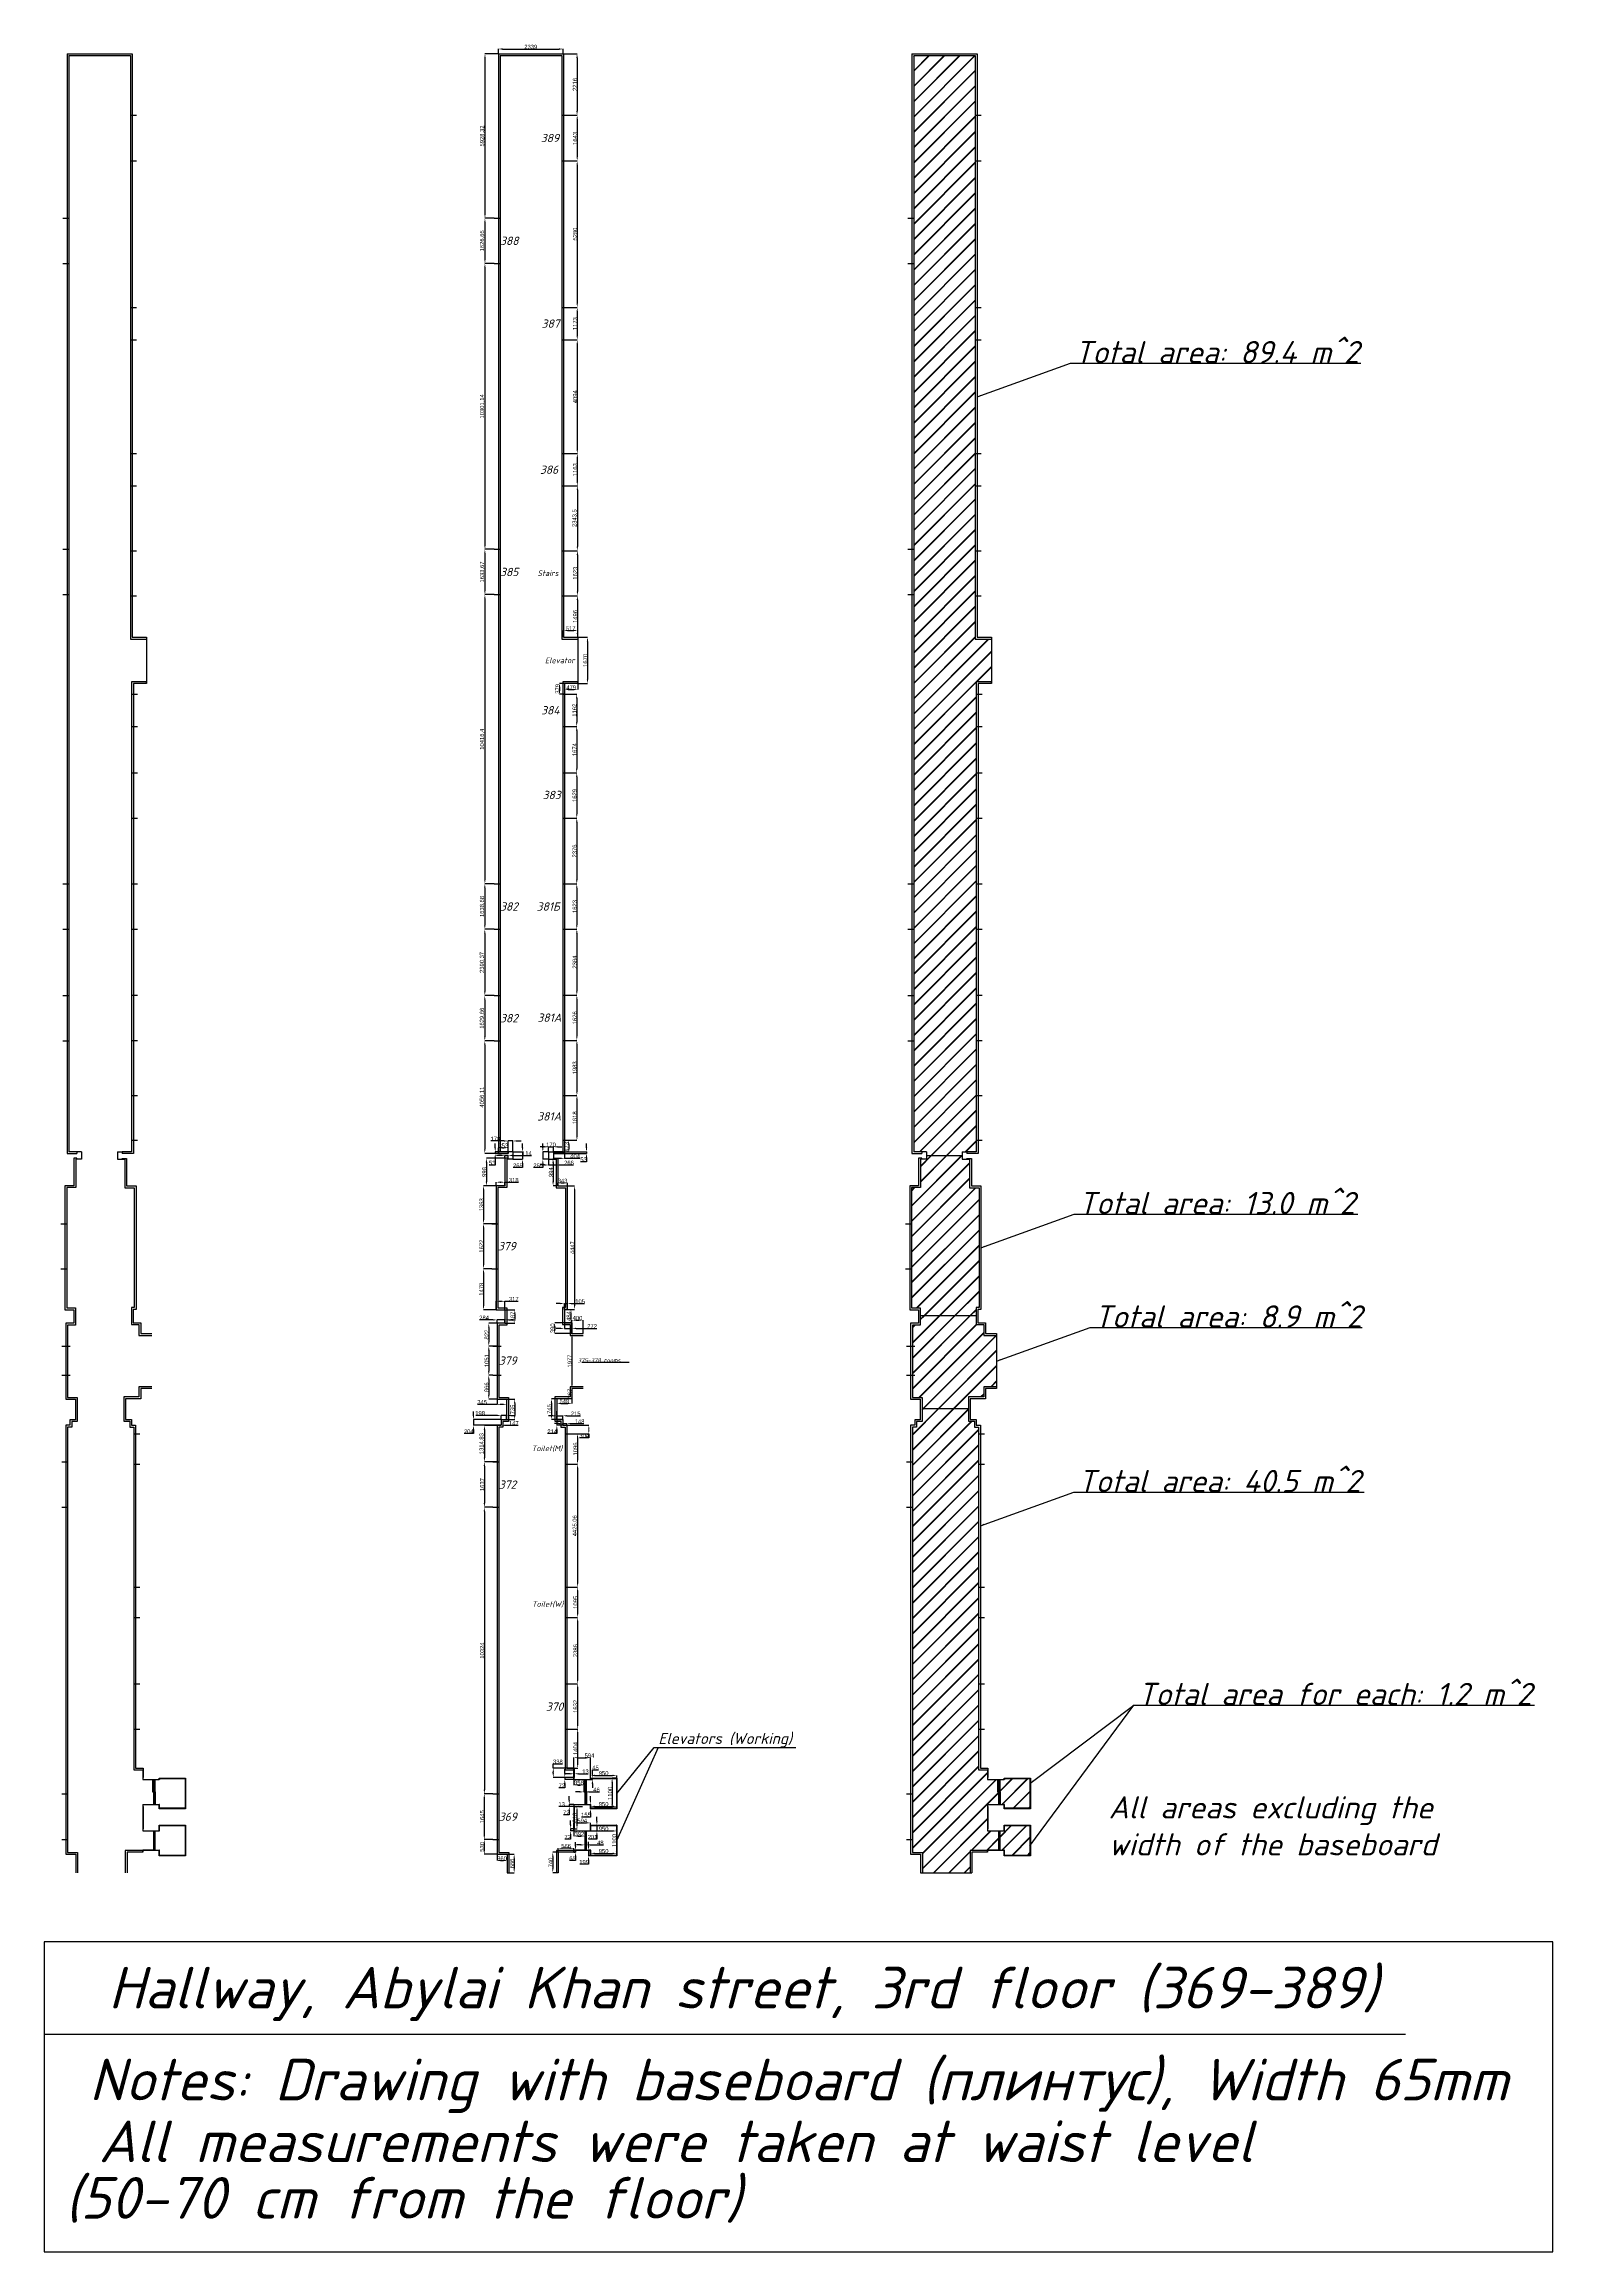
# Model space of a CAD drawing. Header units: millimetres. Extents: x 137411 to 273116, y -37 to 79573.
# Drawn here: x 218729 to 273116, y -37 to 79504 of the extents above; entities that cross this region are included whole.
import ezdxf
from ezdxf.enums import TextEntityAlignment as Align

# ---------------------------------------------------------------- set-up
doc = ezdxf.new("R2010")
doc.units = ezdxf.units.MM
doc.header["$LTSCALE"] = 0.001
doc.styles.add('GOST', font='ISOCPEUI.TTF')
doc.styles.get("Standard").update_dxf_attribs({"font": 'Arial.ttf'})
doc.dimstyles.new('Copy of ISO-25', dxfattribs={"dimtxt": 150, "dimasz": 150, "dimexe": 1.25, "dimexo": 0.625, "dimtad": 1, "dimtoh": 1, "dimtxsty": 'Standard', "dimcen": 2.5, "dimadec": 0, "dimazin": 0, "dimtfac": 1, "dimtmove": 0, "dimatfit": 3, "dimfxl": 1, "dimarcsym": 0})

# ---------------------------------------------------------------- blocks, each defined once
blk = doc.blocks.new('*D170')
at = {"color": 0, "lineweight": -2, "transparency": 16777216}
for p, q in [((235103, 79161), (235103, 79330)), ((235253, 79329), (237292, 79329)), ((237442, 79161), (237442, 79330))]:
    blk.add_line(p, q, dxfattribs=at)
at = {"color": 0, "transparency": 16777216}
for points in [[(235253, 79354), (235253, 79304), (235103, 79329)], [(237292, 79354), (237292, 79304), (237442, 79329)]]:
    blk.add_solid(points, dxfattribs=at)
at = {"layer": 'Defpoints', "color": 0, "transparency": 16777216}
for p in [(235103, 79160), (237442, 79329), (237442, 79160)]:
    blk.add_point(p, dxfattribs=at)
at = {"color": 0, "transparency": 16777216, "insert": (236272, 79406), "char_height": 150, "attachment_point": 5}
blk.add_mtext('2339', dxfattribs=at)
blk = doc.blocks.new('*D171')
at = {"color": 0, "lineweight": -2, "transparency": 16777216}
for p, q in [((237452, 79160), (237941, 79160)), ((237940, 79010), (237940, 77094)), ((237602, 76944), (237941, 76944))]:
    blk.add_line(p, q, dxfattribs=at)
at = {"color": 0, "transparency": 16777216}
for points in [[(237915, 79010), (237965, 79010), (237940, 79160)], [(237915, 77094), (237965, 77094), (237940, 76944)]]:
    blk.add_solid(points, dxfattribs=at)
at = {"layer": 'Defpoints', "color": 0, "transparency": 16777216}
for p in [(237452, 79160), (237602, 76944), (237940, 76944)]:
    blk.add_point(p, dxfattribs=at)
at = {"color": 0, "transparency": 16777216, "insert": (237863, 78052), "char_height": 150, "attachment_point": 5, "rotation": 90}
blk.add_mtext('2216', dxfattribs=at)
blk = doc.blocks.new('*D172')
at = {"color": 0, "lineweight": -2, "transparency": 16777216}
for p, q in [((237601, 76944), (237946, 76944)), ((237945, 76794), (237945, 75451)), ((237601, 75301), (237946, 75301))]:
    blk.add_line(p, q, dxfattribs=at)
at = {"color": 0, "transparency": 16777216}
for points in [[(237920, 76794), (237970, 76794), (237945, 76944)], [(237920, 75451), (237970, 75451), (237945, 75301)]]:
    blk.add_solid(points, dxfattribs=at)
at = {"layer": 'Defpoints', "color": 0, "transparency": 16777216}
for p in [(237600, 76944), (237600, 75301), (237945, 75301)]:
    blk.add_point(p, dxfattribs=at)
at = {"color": 0, "transparency": 16777216, "insert": (237867, 76108), "char_height": 150, "attachment_point": 5, "rotation": 90}
blk.add_mtext('1643', dxfattribs=at)
blk = doc.blocks.new('*D173')
at = {"color": 0, "lineweight": -2, "transparency": 16777216}
for p, q in [((237945, 75301), (237945, 75301)), ((237946, 75151), (237946, 70171)), ((237602, 70021), (237947, 70021))]:
    blk.add_line(p, q, dxfattribs=at)
at = {"color": 0, "transparency": 16777216}
for points in [[(237921, 75151), (237971, 75151), (237946, 75301)], [(237921, 70171), (237971, 70171), (237946, 70021)]]:
    blk.add_solid(points, dxfattribs=at)
at = {"layer": 'Defpoints', "color": 0, "transparency": 16777216}
for p in [(237946, 75301), (237602, 70021), (237946, 70021)]:
    blk.add_point(p, dxfattribs=at)
at = {"color": 0, "transparency": 16777216, "insert": (237869, 72661), "char_height": 150, "attachment_point": 5, "rotation": 90}
blk.add_mtext('5280', dxfattribs=at)
blk = doc.blocks.new('*D174')
at = {"color": 0, "lineweight": -2, "transparency": 16777216}
for p, q in [((237947, 70021), (237946, 70021)), ((237947, 69871), (237947, 68998)), ((237602, 68848), (237948, 68848))]:
    blk.add_line(p, q, dxfattribs=at)
at = {"color": 0, "transparency": 16777216}
for points in [[(237922, 69871), (237972, 69871), (237947, 70021)], [(237922, 68998), (237972, 68998), (237947, 68848)]]:
    blk.add_solid(points, dxfattribs=at)
at = {"layer": 'Defpoints', "color": 0, "transparency": 16777216}
for p in [(237947, 70021), (237602, 68848), (237947, 68848)]:
    blk.add_point(p, dxfattribs=at)
at = {"color": 0, "transparency": 16777216, "insert": (237870, 69434), "char_height": 150, "attachment_point": 5, "rotation": 90}
blk.add_mtext('1173', dxfattribs=at)
blk = doc.blocks.new('*D175')
at = {"color": 0, "lineweight": -2, "transparency": 16777216}
for p, q in [((237948, 68848), (237947, 68848)), ((237948, 68698), (237948, 64904)), ((237602, 64754), (237950, 64754))]:
    blk.add_line(p, q, dxfattribs=at)
at = {"color": 0, "transparency": 16777216}
for points in [[(237923, 68698), (237973, 68698), (237948, 68848)], [(237923, 64904), (237973, 64904), (237948, 64754)]]:
    blk.add_solid(points, dxfattribs=at)
at = {"layer": 'Defpoints', "color": 0, "transparency": 16777216}
for p in [(237948, 68848), (237602, 64754), (237948, 64754)]:
    blk.add_point(p, dxfattribs=at)
at = {"color": 0, "transparency": 16777216, "insert": (237871, 66801), "char_height": 150, "attachment_point": 5, "rotation": 90}
blk.add_mtext('4094', dxfattribs=at)
blk = doc.blocks.new('*D176')
at = {"color": 0, "lineweight": -2, "transparency": 16777216}
for p, q in [((237949, 64754), (237951, 64754)), ((237950, 64604), (237950, 63741)), ((237602, 63591), (237951, 63591))]:
    blk.add_line(p, q, dxfattribs=at)
at = {"color": 0, "transparency": 16777216}
for points in [[(237925, 64604), (237975, 64604), (237950, 64754)], [(237925, 63741), (237975, 63741), (237950, 63591)]]:
    blk.add_solid(points, dxfattribs=at)
at = {"layer": 'Defpoints', "color": 0, "transparency": 16777216}
for p in [(237948, 64754), (237602, 63591), (237950, 63591)]:
    blk.add_point(p, dxfattribs=at)
at = {"color": 0, "transparency": 16777216, "insert": (237872, 64172), "char_height": 150, "attachment_point": 5, "rotation": 90}
blk.add_mtext('1163', dxfattribs=at)
blk = doc.blocks.new('*D177')
at = {"color": 0, "lineweight": -2, "transparency": 16777216}
for p, q in [((237949, 63598), (237952, 63598)), ((237951, 63448), (237951, 61405)), ((237602, 61255), (237952, 61255))]:
    blk.add_line(p, q, dxfattribs=at)
at = {"color": 0, "transparency": 16777216}
for points in [[(237926, 63448), (237976, 63448), (237951, 63598)], [(237926, 61405), (237976, 61405), (237951, 61255)]]:
    blk.add_solid(points, dxfattribs=at)
at = {"layer": 'Defpoints', "color": 0, "transparency": 16777216}
for p in [(237948, 63598), (237602, 61255), (237951, 61255)]:
    blk.add_point(p, dxfattribs=at)
at = {"color": 0, "transparency": 16777216, "insert": (237860, 62427), "char_height": 150, "attachment_point": 5, "rotation": 90}
blk.add_mtext('2343,5', dxfattribs=at)
blk = doc.blocks.new('*D178')
at = {"color": 0, "lineweight": -2, "transparency": 16777216}
for p, q in [((237952, 61255), (237951, 61255)), ((237952, 61105), (237952, 59782)), ((237602, 59632), (237953, 59632))]:
    blk.add_line(p, q, dxfattribs=at)
at = {"color": 0, "transparency": 16777216}
for points in [[(237927, 61105), (237977, 61105), (237952, 61255)], [(237927, 59782), (237977, 59782), (237952, 59632)]]:
    blk.add_solid(points, dxfattribs=at)
at = {"layer": 'Defpoints', "color": 0, "transparency": 16777216}
for p in [(237952, 61255), (237602, 59632), (237952, 59632)]:
    blk.add_point(p, dxfattribs=at)
at = {"color": 0, "transparency": 16777216, "insert": (237875, 60443), "char_height": 150, "attachment_point": 5, "rotation": 90}
blk.add_mtext('1623', dxfattribs=at)
blk = doc.blocks.new('*D179')
at = {"color": 0, "lineweight": -2, "transparency": 16777216}
for p, q in [((237952, 59632), (237951, 59632)), ((237952, 59482), (237952, 58286)), ((237452, 58136), (237953, 58136))]:
    blk.add_line(p, q, dxfattribs=at)
at = {"color": 0, "transparency": 16777216}
for points in [[(237927, 59482), (237977, 59482), (237952, 59632)], [(237927, 58286), (237977, 58286), (237952, 58136)]]:
    blk.add_solid(points, dxfattribs=at)
at = {"layer": 'Defpoints', "color": 0, "transparency": 16777216}
for p in [(237952, 59632), (237452, 58136), (237952, 58136)]:
    blk.add_point(p, dxfattribs=at)
at = {"color": 0, "transparency": 16777216, "insert": (237875, 58884), "char_height": 150, "attachment_point": 5, "rotation": 90}
blk.add_mtext('1496', dxfattribs=at)
blk = doc.blocks.new('*D180')
at = {"color": 0, "lineweight": -2, "transparency": 16777216}
for p, q in [((237452, 58137), (237452, 58379)), ((237602, 58378), (237819, 58378)), ((237969, 58137), (237969, 58379))]:
    blk.add_line(p, q, dxfattribs=at)
at = {"color": 0, "transparency": 16777216}
for points in [[(237602, 58403), (237602, 58353), (237452, 58378)], [(237819, 58403), (237819, 58353), (237969, 58378)]]:
    blk.add_solid(points, dxfattribs=at)
at = {"layer": 'Defpoints', "color": 0, "transparency": 16777216}
for p in [(237452, 58136), (237969, 58378), (237969, 58136)]:
    blk.add_point(p, dxfattribs=at)
at = {"color": 0, "transparency": 16777216, "insert": (237710, 58455), "char_height": 150, "attachment_point": 5}
blk.add_mtext('517', dxfattribs=at)
blk = doc.blocks.new('*D181')
at = {"color": 0, "lineweight": -2, "transparency": 16777216}
for p, q in [((237969, 58136), (238317, 58136)), ((238316, 57986), (238316, 56616)), ((237969, 56466), (238317, 56466))]:
    blk.add_line(p, q, dxfattribs=at)
at = {"color": 0, "transparency": 16777216}
for points in [[(238291, 57986), (238341, 57986), (238316, 58136)], [(238291, 56616), (238341, 56616), (238316, 56466)]]:
    blk.add_solid(points, dxfattribs=at)
at = {"layer": 'Defpoints', "color": 0, "transparency": 16777216}
for p in [(237969, 58136), (237969, 56466), (238316, 56466)]:
    blk.add_point(p, dxfattribs=at)
at = {"color": 0, "transparency": 16777216, "insert": (238239, 57301), "char_height": 150, "attachment_point": 5, "rotation": 90}
blk.add_mtext('1670', dxfattribs=at)
blk = doc.blocks.new('*D182')
at = {"color": 0, "lineweight": -2, "transparency": 16777216}
for p, q in [((237489, 56466), (237311, 56466)), ((237489, 56087), (237311, 56087)), ((237313, 56316), (237313, 56237))]:
    blk.add_line(p, q, dxfattribs=at)
at = {"color": 0, "transparency": 16777216}
for points in [[(237288, 56316), (237338, 56316), (237313, 56466)], [(237288, 56237), (237338, 56237), (237313, 56087)]]:
    blk.add_solid(points, dxfattribs=at)
at = {"layer": 'Defpoints', "color": 0, "transparency": 16777216}
for p in [(237313, 56087), (237490, 56466), (237490, 56087)]:
    blk.add_point(p, dxfattribs=at)
at = {"color": 0, "transparency": 16777216, "insert": (237235, 56276), "char_height": 150, "attachment_point": 5, "rotation": 90}
blk.add_mtext('379', dxfattribs=at)
blk = doc.blocks.new('*D183')
at = {"color": 0, "lineweight": -2, "transparency": 16777216}
for p, q in [((237490, 56465), (237490, 56249)), ((237640, 56250), (237819, 56250)), ((237969, 56465), (237969, 56249))]:
    blk.add_line(p, q, dxfattribs=at)
at = {"color": 0, "transparency": 16777216}
for points in [[(237640, 56275), (237640, 56225), (237490, 56250)], [(237819, 56275), (237819, 56225), (237969, 56250)]]:
    blk.add_solid(points, dxfattribs=at)
at = {"layer": 'Defpoints', "color": 0, "transparency": 16777216}
for p in [(237490, 56466), (237969, 56466), (237969, 56250)]:
    blk.add_point(p, dxfattribs=at)
at = {"color": 0, "transparency": 16777216, "insert": (237729, 56327), "char_height": 150, "attachment_point": 5}
blk.add_mtext('479', dxfattribs=at)
blk = doc.blocks.new('*D184')
at = {"color": 0, "lineweight": -2, "transparency": 16777216}
for p, q in [((237640, 56087), (237928, 56087)), ((237927, 55937), (237927, 55075)), ((237640, 54925), (237928, 54925))]:
    blk.add_line(p, q, dxfattribs=at)
at = {"color": 0, "transparency": 16777216}
for points in [[(237902, 55937), (237952, 55937), (237927, 56087)], [(237902, 55075), (237952, 55075), (237927, 54925)]]:
    blk.add_solid(points, dxfattribs=at)
at = {"layer": 'Defpoints', "color": 0, "transparency": 16777216}
for p in [(237640, 56087), (237640, 54925), (237927, 54925)]:
    blk.add_point(p, dxfattribs=at)
at = {"color": 0, "transparency": 16777216, "insert": (237850, 55506), "char_height": 150, "attachment_point": 5, "rotation": 90}
blk.add_mtext('1162', dxfattribs=at)
blk = doc.blocks.new('*D185')
at = {"color": 0, "lineweight": -2, "transparency": 16777216}
for p, q in [((237928, 54925), (237927, 54925)), ((237928, 54775), (237928, 53401)), ((237640, 53251), (237930, 53251))]:
    blk.add_line(p, q, dxfattribs=at)
at = {"color": 0, "transparency": 16777216}
for points in [[(237903, 54775), (237953, 54775), (237928, 54925)], [(237903, 53401), (237953, 53401), (237928, 53251)]]:
    blk.add_solid(points, dxfattribs=at)
at = {"layer": 'Defpoints', "color": 0, "transparency": 16777216}
for p in [(237928, 54925), (237640, 53251), (237928, 53251)]:
    blk.add_point(p, dxfattribs=at)
at = {"color": 0, "transparency": 16777216, "insert": (237851, 54088), "char_height": 150, "attachment_point": 5, "rotation": 90}
blk.add_mtext('1674', dxfattribs=at)
blk = doc.blocks.new('*D186')
at = {"color": 0, "lineweight": -2, "transparency": 16777216}
for p, q in [((237929, 53251), (237928, 53251)), ((237930, 53101), (237930, 51772)), ((237640, 51622), (237931, 51622))]:
    blk.add_line(p, q, dxfattribs=at)
at = {"color": 0, "transparency": 16777216}
for points in [[(237905, 53101), (237955, 53101), (237930, 53251)], [(237905, 51772), (237955, 51772), (237930, 51622)]]:
    blk.add_solid(points, dxfattribs=at)
at = {"layer": 'Defpoints', "color": 0, "transparency": 16777216}
for p in [(237930, 53251), (237640, 51622), (237930, 51622)]:
    blk.add_point(p, dxfattribs=at)
at = {"color": 0, "transparency": 16777216, "insert": (237852, 52436), "char_height": 150, "attachment_point": 5, "rotation": 90}
blk.add_mtext('1629', dxfattribs=at)
blk = doc.blocks.new('*D187')
at = {"color": 0, "lineweight": -2, "transparency": 16777216}
for p, q in [((237929, 51622), (237928, 51622)), ((237930, 51472), (237930, 49396)), ((237640, 49246), (237931, 49246))]:
    blk.add_line(p, q, dxfattribs=at)
at = {"color": 0, "transparency": 16777216}
for points in [[(237905, 51472), (237955, 51472), (237930, 51622)], [(237905, 49396), (237955, 49396), (237930, 49246)]]:
    blk.add_solid(points, dxfattribs=at)
at = {"layer": 'Defpoints', "color": 0, "transparency": 16777216}
for p in [(237930, 51622), (237640, 49246), (237930, 49246)]:
    blk.add_point(p, dxfattribs=at)
at = {"color": 0, "transparency": 16777216, "insert": (237852, 50434), "char_height": 150, "attachment_point": 5, "rotation": 90}
blk.add_mtext('2376', dxfattribs=at)
blk = doc.blocks.new('*D188')
at = {"color": 0, "lineweight": -2, "transparency": 16777216}
for p, q in [((237930, 49246), (237930, 49246)), ((237931, 49096), (237931, 47773)), ((237640, 47623), (237932, 47623))]:
    blk.add_line(p, q, dxfattribs=at)
at = {"color": 0, "transparency": 16777216}
for points in [[(237906, 49096), (237956, 49096), (237931, 49246)], [(237906, 47773), (237956, 47773), (237931, 47623)]]:
    blk.add_solid(points, dxfattribs=at)
at = {"layer": 'Defpoints', "color": 0, "transparency": 16777216}
for p in [(237931, 49246), (237640, 47623), (237931, 47623)]:
    blk.add_point(p, dxfattribs=at)
at = {"color": 0, "transparency": 16777216, "insert": (237854, 48434), "char_height": 150, "attachment_point": 5, "rotation": 90}
blk.add_mtext('1623', dxfattribs=at)
blk = doc.blocks.new('*D189')
at = {"color": 0, "lineweight": -2, "transparency": 16777216}
for p, q in [((237932, 47623), (237933, 47623)), ((237932, 47473), (237932, 45389)), ((237640, 45239), (237933, 45239))]:
    blk.add_line(p, q, dxfattribs=at)
at = {"color": 0, "transparency": 16777216}
for points in [[(237907, 47473), (237957, 47473), (237932, 47623)], [(237907, 45389), (237957, 45389), (237932, 45239)]]:
    blk.add_solid(points, dxfattribs=at)
at = {"layer": 'Defpoints', "color": 0, "transparency": 16777216}
for p in [(237931, 47623), (237640, 45239), (237932, 45239)]:
    blk.add_point(p, dxfattribs=at)
at = {"color": 0, "transparency": 16777216, "insert": (237855, 46431), "char_height": 150, "attachment_point": 5, "rotation": 90}
blk.add_mtext('2384', dxfattribs=at)
blk = doc.blocks.new('*D190')
at = {"color": 0, "lineweight": -2, "transparency": 16777216}
for p, q in [((237933, 45239), (237932, 45239)), ((237933, 45089), (237933, 43763)), ((237640, 43613), (237935, 43613))]:
    blk.add_line(p, q, dxfattribs=at)
at = {"color": 0, "transparency": 16777216}
for points in [[(237908, 45089), (237958, 45089), (237933, 45239)], [(237908, 43763), (237958, 43763), (237933, 43613)]]:
    blk.add_solid(points, dxfattribs=at)
at = {"layer": 'Defpoints', "color": 0, "transparency": 16777216}
for p in [(237933, 45239), (237640, 43613), (237933, 43613)]:
    blk.add_point(p, dxfattribs=at)
at = {"color": 0, "transparency": 16777216, "insert": (237856, 44426), "char_height": 150, "attachment_point": 5, "rotation": 90}
blk.add_mtext('1626', dxfattribs=at)
blk = doc.blocks.new('*D191')
at = {"color": 0, "lineweight": -2, "transparency": 16777216}
for p, q in [((237934, 43613), (237936, 43613)), ((237935, 43463), (237935, 41780)), ((237640, 41630), (237936, 41630))]:
    blk.add_line(p, q, dxfattribs=at)
at = {"color": 0, "transparency": 16777216}
for points in [[(237910, 43463), (237960, 43463), (237935, 43613)], [(237910, 41780), (237960, 41780), (237935, 41630)]]:
    blk.add_solid(points, dxfattribs=at)
at = {"layer": 'Defpoints', "color": 0, "transparency": 16777216}
for p in [(237933, 43613), (237640, 41630), (237935, 41630)]:
    blk.add_point(p, dxfattribs=at)
at = {"color": 0, "transparency": 16777216, "insert": (237857, 42621), "char_height": 150, "attachment_point": 5, "rotation": 90}
blk.add_mtext('1983', dxfattribs=at)
blk = doc.blocks.new('*D192')
at = {"color": 0, "lineweight": -2, "transparency": 16777216}
for p, q in [((237935, 41630), (237935, 41630)), ((237936, 41480), (237936, 40162)), ((237640, 40012), (237937, 40012))]:
    blk.add_line(p, q, dxfattribs=at)
at = {"color": 0, "transparency": 16777216}
for points in [[(237911, 41480), (237961, 41480), (237936, 41630)], [(237911, 40162), (237961, 40162), (237936, 40012)]]:
    blk.add_solid(points, dxfattribs=at)
at = {"layer": 'Defpoints', "color": 0, "transparency": 16777216}
for p in [(237936, 41630), (237640, 40012), (237936, 40012)]:
    blk.add_point(p, dxfattribs=at)
at = {"color": 0, "transparency": 16777216, "insert": (237859, 40821), "char_height": 150, "attachment_point": 5, "rotation": 90}
blk.add_mtext('1618', dxfattribs=at)
blk = doc.blocks.new('*D193')
at = {"color": 0, "lineweight": -2, "transparency": 16777216}
for p, q in [((235102, 79160), (234620, 79160)), ((234621, 79010), (234621, 73382)), ((234952, 73232), (234620, 73232))]:
    blk.add_line(p, q, dxfattribs=at)
at = {"color": 0, "transparency": 16777216}
for points in [[(234596, 79010), (234646, 79010), (234621, 79160)], [(234596, 73382), (234646, 73382), (234621, 73232)]]:
    blk.add_solid(points, dxfattribs=at)
at = {"layer": 'Defpoints', "color": 0, "transparency": 16777216}
for p in [(235103, 79160), (234621, 73232), (234952, 73232)]:
    blk.add_point(p, dxfattribs=at)
at = {"color": 0, "transparency": 16777216, "insert": (234531, 76196), "char_height": 150, "attachment_point": 5, "rotation": 90}
blk.add_mtext('5928,32', dxfattribs=at)
blk = doc.blocks.new('*D194')
at = {"color": 0, "lineweight": -2, "transparency": 16777216}
for p, q in [((234621, 73232), (234619, 73232)), ((234620, 73082), (234620, 71755)), ((234952, 71605), (234619, 71605))]:
    blk.add_line(p, q, dxfattribs=at)
at = {"color": 0, "transparency": 16777216}
for points in [[(234595, 73082), (234645, 73082), (234620, 73232)], [(234595, 71755), (234645, 71755), (234620, 71605)]]:
    blk.add_solid(points, dxfattribs=at)
at = {"layer": 'Defpoints', "color": 0, "transparency": 16777216}
for p in [(234621, 73232), (234620, 71605), (234952, 71605)]:
    blk.add_point(p, dxfattribs=at)
at = {"color": 0, "transparency": 16777216, "insert": (234529, 72418), "char_height": 150, "attachment_point": 5, "rotation": 90}
blk.add_mtext('1626,65', dxfattribs=at)
blk = doc.blocks.new('*D195')
at = {"color": 0, "lineweight": -2, "transparency": 16777216}
for p, q in [((234619, 71605), (234618, 71605)), ((234619, 71455), (234619, 61454)), ((234952, 61304), (234618, 61304))]:
    blk.add_line(p, q, dxfattribs=at)
at = {"color": 0, "transparency": 16777216}
for points in [[(234594, 71455), (234644, 71455), (234619, 71605)], [(234594, 61454), (234644, 61454), (234619, 61304)]]:
    blk.add_solid(points, dxfattribs=at)
at = {"layer": 'Defpoints', "color": 0, "transparency": 16777216}
for p in [(234620, 71605), (234619, 61304), (234952, 61304)]:
    blk.add_point(p, dxfattribs=at)
at = {"color": 0, "transparency": 16777216, "insert": (234528, 66454), "char_height": 150, "attachment_point": 5, "rotation": 90}
blk.add_mtext('10301,14', dxfattribs=at)
blk = doc.blocks.new('*D196')
at = {"color": 0, "lineweight": -2, "transparency": 16777216}
for p, q in [((234618, 61304), (234616, 61304)), ((234618, 61154), (234618, 59820)), ((234952, 59670), (234616, 59670))]:
    blk.add_line(p, q, dxfattribs=at)
at = {"color": 0, "transparency": 16777216}
for points in [[(234593, 61154), (234643, 61154), (234618, 61304)], [(234593, 59820), (234643, 59820), (234618, 59670)]]:
    blk.add_solid(points, dxfattribs=at)
at = {"layer": 'Defpoints', "color": 0, "transparency": 16777216}
for p in [(234619, 61304), (234618, 59670), (234952, 59670)]:
    blk.add_point(p, dxfattribs=at)
at = {"color": 0, "transparency": 16777216, "insert": (234527, 60487), "char_height": 150, "attachment_point": 5, "rotation": 90}
blk.add_mtext('1633,67', dxfattribs=at)
blk = doc.blocks.new('*D197')
at = {"color": 0, "lineweight": -2, "transparency": 16777216}
for p, q in [((234617, 59670), (234616, 59670)), ((234618, 59520), (234618, 49404)), ((234952, 49254), (234616, 49254))]:
    blk.add_line(p, q, dxfattribs=at)
at = {"color": 0, "transparency": 16777216}
for points in [[(234593, 59520), (234643, 59520), (234618, 59670)], [(234593, 49404), (234643, 49404), (234618, 49254)]]:
    blk.add_solid(points, dxfattribs=at)
at = {"layer": 'Defpoints', "color": 0, "transparency": 16777216}
for p in [(234618, 59670), (234618, 49254), (234952, 49254)]:
    blk.add_point(p, dxfattribs=at)
at = {"color": 0, "transparency": 16777216, "insert": (234527, 54462), "char_height": 150, "attachment_point": 5, "rotation": 90}
blk.add_mtext('10416,4', dxfattribs=at)
blk = doc.blocks.new('*D198')
at = {"color": 0, "lineweight": -2, "transparency": 16777216}
for p, q in [((234616, 49254), (234615, 49254)), ((234616, 49104), (234616, 47765)), ((234952, 47615), (234615, 47615))]:
    blk.add_line(p, q, dxfattribs=at)
at = {"color": 0, "transparency": 16777216}
for points in [[(234591, 49104), (234641, 49104), (234616, 49254)], [(234591, 47765), (234641, 47765), (234616, 47615)]]:
    blk.add_solid(points, dxfattribs=at)
at = {"layer": 'Defpoints', "color": 0, "transparency": 16777216}
for p in [(234616, 49254), (234616, 47615), (234952, 47615)]:
    blk.add_point(p, dxfattribs=at)
at = {"color": 0, "transparency": 16777216, "insert": (234526, 48434), "char_height": 150, "attachment_point": 5, "rotation": 90}
blk.add_mtext('1638,68', dxfattribs=at)
blk = doc.blocks.new('*D199')
at = {"color": 0, "lineweight": -2, "transparency": 16777216}
for p, q in [((234616, 47615), (234614, 47615)), ((234615, 47465), (234615, 45375)), ((234952, 45225), (234614, 45225))]:
    blk.add_line(p, q, dxfattribs=at)
at = {"color": 0, "transparency": 16777216}
for points in [[(234590, 47465), (234640, 47465), (234615, 47615)], [(234590, 45375), (234640, 45375), (234615, 45225)]]:
    blk.add_solid(points, dxfattribs=at)
at = {"layer": 'Defpoints', "color": 0, "transparency": 16777216}
for p in [(234616, 47615), (234615, 45225), (234952, 45225)]:
    blk.add_point(p, dxfattribs=at)
at = {"color": 0, "transparency": 16777216, "insert": (234524, 46420), "char_height": 150, "attachment_point": 5, "rotation": 90}
blk.add_mtext('2390,37', dxfattribs=at)
blk = doc.blocks.new('*D200')
at = {"color": 0, "lineweight": -2, "transparency": 16777216}
for p, q in [((234613, 45225), (234613, 45225)), ((234614, 45075), (234614, 43745)), ((234952, 43595), (234613, 43595))]:
    blk.add_line(p, q, dxfattribs=at)
at = {"color": 0, "transparency": 16777216}
for points in [[(234589, 45075), (234639, 45075), (234614, 45225)], [(234589, 43745), (234639, 43745), (234614, 43595)]]:
    blk.add_solid(points, dxfattribs=at)
at = {"layer": 'Defpoints', "color": 0, "transparency": 16777216}
for p in [(234614, 45225), (234614, 43595), (234952, 43595)]:
    blk.add_point(p, dxfattribs=at)
at = {"color": 0, "transparency": 16777216, "insert": (234523, 44410), "char_height": 150, "attachment_point": 5, "rotation": 90}
blk.add_mtext('1629,66', dxfattribs=at)
blk = doc.blocks.new('*D201')
at = {"color": 0, "lineweight": -2, "transparency": 16777216}
for p, q in [((234613, 43595), (234613, 43595)), ((234614, 43445), (234614, 39689)), ((235102, 39539), (234613, 39539))]:
    blk.add_line(p, q, dxfattribs=at)
at = {"color": 0, "transparency": 16777216}
for points in [[(234589, 43445), (234639, 43445), (234614, 43595)], [(234589, 39689), (234639, 39689), (234614, 39539)]]:
    blk.add_solid(points, dxfattribs=at)
at = {"layer": 'Defpoints', "color": 0, "transparency": 16777216}
for p in [(234614, 43595), (234614, 39539), (235103, 39539)]:
    blk.add_point(p, dxfattribs=at)
at = {"color": 0, "transparency": 16777216, "insert": (234523, 41567), "char_height": 150, "attachment_point": 5, "rotation": 90}
blk.add_mtext('4056,11', dxfattribs=at)
blk = doc.blocks.new('*D202')
at = {"color": 0, "lineweight": -2, "transparency": 16777216}
for p, q in [((237639, 40012), (237638, 40012)), ((237640, 39862), (237640, 39689)), ((237490, 39539), (237641, 39539))]:
    blk.add_line(p, q, dxfattribs=at)
at = {"color": 0, "transparency": 16777216}
for points in [[(237615, 39862), (237665, 39862), (237640, 40012)], [(237615, 39689), (237665, 39689), (237640, 39539)]]:
    blk.add_solid(points, dxfattribs=at)
at = {"layer": 'Defpoints', "color": 0, "transparency": 16777216}
for p in [(237640, 40012), (237490, 39539), (237640, 39539)]:
    blk.add_point(p, dxfattribs=at)
at = {"color": 0, "transparency": 16777216, "insert": (237562, 39775), "char_height": 150, "attachment_point": 5, "rotation": 90}
blk.add_mtext('473', dxfattribs=at)
blk = doc.blocks.new('*D203')
at = {"color": 0, "lineweight": -2, "transparency": 16777216}
for p, q in [((237086, 39538), (237086, 39361)), ((237236, 39362), (237340, 39362)), ((237490, 39538), (237490, 39361)), ((237490, 39362), (238039, 39362))]:
    blk.add_line(p, q, dxfattribs=at)
at = {"color": 0, "transparency": 16777216}
for points in [[(237236, 39387), (237236, 39337), (237086, 39362)], [(237340, 39387), (237340, 39337), (237490, 39362)]]:
    blk.add_solid(points, dxfattribs=at)
at = {"layer": 'Defpoints', "color": 0, "transparency": 16777216}
for p in [(237086, 39539), (237490, 39539), (237490, 39362)]:
    blk.add_point(p, dxfattribs=at)
at = {"color": 0, "transparency": 16777216, "insert": (237870, 39440), "char_height": 150, "attachment_point": 5}
blk.add_mtext('404', dxfattribs=at)
blk = doc.blocks.new('*D204')
at = {"color": 0, "lineweight": -2, "transparency": 16777216}
for p, q in [((238281, 39742), (238281, 39892)), ((237086, 39592), (238282, 39592)), ((237086, 39539), (238282, 39539)), ((238281, 39239), (238066, 39239)), ((238281, 39592), (238281, 39539)), ((238281, 39389), (238281, 39239))]:
    blk.add_line(p, q, dxfattribs=at)
at = {"color": 0, "transparency": 16777216}
for points in [[(238256, 39742), (238306, 39742), (238281, 39592)], [(238256, 39389), (238306, 39389), (238281, 39539)]]:
    blk.add_solid(points, dxfattribs=at)
at = {"layer": 'Defpoints', "color": 0, "transparency": 16777216}
for p in [(237086, 39592), (237086, 39539), (238281, 39539)]:
    blk.add_point(p, dxfattribs=at)
at = {"color": 0, "transparency": 16777216, "insert": (238173, 39316), "char_height": 150, "attachment_point": 5}
blk.add_mtext('53', dxfattribs=at)
blk = doc.blocks.new('*D205')
at = {"color": 0, "lineweight": -2, "transparency": 16777216}
for p, q in [((236766, 39776), (236616, 39776)), ((236916, 39593), (236916, 39778)), ((236916, 39776), (237086, 39776)), ((237086, 39593), (237086, 39778)), ((237236, 39776), (237386, 39776))]:
    blk.add_line(p, q, dxfattribs=at)
at = {"color": 0, "transparency": 16777216}
for points in [[(236766, 39801), (236766, 39751), (236916, 39776)], [(237236, 39801), (237236, 39751), (237086, 39776)]]:
    blk.add_solid(points, dxfattribs=at)
at = {"layer": 'Defpoints', "color": 0, "transparency": 16777216}
for p in [(237086, 39776), (236916, 39592), (237086, 39592)]:
    blk.add_point(p, dxfattribs=at)
at = {"color": 0, "transparency": 16777216, "insert": (237001, 39853), "char_height": 150, "attachment_point": 5}
blk.add_mtext('170', dxfattribs=at)
blk = doc.blocks.new('*D206')
at = {"color": 0, "lineweight": -2, "transparency": 16777216}
for p, q in [((236707, 39742), (236707, 39892)), ((236707, 39027), (236371, 39027)), ((236915, 39592), (236706, 39592)), ((236915, 39327), (236706, 39327)), ((236707, 39592), (236707, 39327)), ((236707, 39177), (236707, 39027))]:
    blk.add_line(p, q, dxfattribs=at)
at = {"color": 0, "transparency": 16777216}
for points in [[(236682, 39742), (236732, 39742), (236707, 39592)], [(236682, 39177), (236732, 39177), (236707, 39327)]]:
    blk.add_solid(points, dxfattribs=at)
at = {"layer": 'Defpoints', "color": 0, "transparency": 16777216}
for p in [(236707, 39327), (236916, 39592), (236916, 39327)]:
    blk.add_point(p, dxfattribs=at)
at = {"color": 0, "transparency": 16777216, "insert": (236539, 39104), "char_height": 150, "attachment_point": 5}
blk.add_mtext('265', dxfattribs=at)
blk = doc.blocks.new('*D207')
at = {"color": 0, "lineweight": -2, "transparency": 16777216}
for p, q in [((236766, 39122), (236616, 39122)), ((236916, 39326), (236916, 39121)), ((236916, 39122), (237182, 39122)), ((237182, 39326), (237182, 39121)), ((237332, 39122), (237817, 39122))]:
    blk.add_line(p, q, dxfattribs=at)
at = {"color": 0, "transparency": 16777216}
for points in [[(236766, 39147), (236766, 39097), (236916, 39122)], [(237332, 39147), (237332, 39097), (237182, 39122)]]:
    blk.add_solid(points, dxfattribs=at)
at = {"layer": 'Defpoints', "color": 0, "transparency": 16777216}
for p in [(236916, 39327), (237182, 39327), (237182, 39122)]:
    blk.add_point(p, dxfattribs=at)
at = {"color": 0, "transparency": 16777216, "insert": (237649, 39199), "char_height": 150, "attachment_point": 5}
blk.add_mtext('266', dxfattribs=at)
blk = doc.blocks.new('*D208')
at = {"color": 0, "lineweight": -2, "transparency": 16777216}
for p, q in [((237246, 39360), (237075, 39360)), ((237076, 39210), (237076, 38516)), ((237246, 38366), (237075, 38366))]:
    blk.add_line(p, q, dxfattribs=at)
at = {"color": 0, "transparency": 16777216}
for points in [[(237051, 39210), (237101, 39210), (237076, 39360)], [(237051, 38516), (237101, 38516), (237076, 38366)]]:
    blk.add_solid(points, dxfattribs=at)
at = {"layer": 'Defpoints', "color": 0, "transparency": 16777216}
for p in [(237247, 39360), (237076, 38366), (237247, 38366)]:
    blk.add_point(p, dxfattribs=at)
at = {"color": 0, "transparency": 16777216, "insert": (236999, 38863), "char_height": 150, "attachment_point": 5, "rotation": 90}
blk.add_mtext('994', dxfattribs=at)
blk = doc.blocks.new('*D209')
at = {"color": 0, "lineweight": -2, "transparency": 16777216}
for p, q in [((237247, 38367), (237247, 38474)), ((237397, 38473), (237440, 38473)), ((237590, 38367), (237590, 38474))]:
    blk.add_line(p, q, dxfattribs=at)
at = {"color": 0, "transparency": 16777216}
for points in [[(237397, 38498), (237397, 38448), (237247, 38473)], [(237440, 38498), (237440, 38448), (237590, 38473)]]:
    blk.add_solid(points, dxfattribs=at)
at = {"layer": 'Defpoints', "color": 0, "transparency": 16777216}
for p in [(237247, 38366), (237590, 38473), (237590, 38366)]:
    blk.add_point(p, dxfattribs=at)
at = {"color": 0, "transparency": 16777216, "insert": (237418, 38550), "char_height": 150, "attachment_point": 5}
blk.add_mtext('343', dxfattribs=at)
blk = doc.blocks.new('*D210')
at = {"color": 0, "lineweight": -2, "transparency": 16777216}
for p, q in [((237590, 38366), (237853, 38366)), ((237852, 38216), (237852, 34069)), ((237590, 33919), (237853, 33919))]:
    blk.add_line(p, q, dxfattribs=at)
at = {"color": 0, "transparency": 16777216}
for points in [[(237827, 38216), (237877, 38216), (237852, 38366)], [(237827, 34069), (237877, 34069), (237852, 33919)]]:
    blk.add_solid(points, dxfattribs=at)
at = {"layer": 'Defpoints', "color": 0, "transparency": 16777216}
for p in [(237590, 38366), (237590, 33919), (237852, 33919)]:
    blk.add_point(p, dxfattribs=at)
at = {"color": 0, "transparency": 16777216, "insert": (237776, 36142), "char_height": 150, "attachment_point": 5, "rotation": 90}
blk.add_mtext('4447', dxfattribs=at)
blk = doc.blocks.new('*D211')
at = {"color": 0, "lineweight": -2, "transparency": 16777216}
for p, q in [((235103, 39540), (235103, 39744)), ((235253, 39743), (235306, 39743)), ((235456, 39540), (235456, 39744))]:
    blk.add_line(p, q, dxfattribs=at)
at = {"color": 0, "transparency": 16777216}
for points in [[(235253, 39768), (235253, 39718), (235103, 39743)], [(235306, 39768), (235306, 39718), (235456, 39743)]]:
    blk.add_solid(points, dxfattribs=at)
at = {"layer": 'Defpoints', "color": 0, "transparency": 16777216}
for p in [(235103, 39539), (235456, 39743), (235456, 39539)]:
    blk.add_point(p, dxfattribs=at)
at = {"color": 0, "transparency": 16777216, "insert": (235279, 39820), "char_height": 150, "attachment_point": 5}
blk.add_mtext('353', dxfattribs=at)
blk = doc.blocks.new('*D212')
at = {"color": 0, "lineweight": -2, "transparency": 16777216}
for p, q in [((234990, 39742), (234990, 39892)), ((234990, 39118), (234775, 39118)), ((235455, 39592), (234989, 39592)), ((235455, 39539), (234989, 39539)), ((234990, 39592), (234990, 39539)), ((234990, 39389), (234990, 39118))]:
    blk.add_line(p, q, dxfattribs=at)
at = {"color": 0, "transparency": 16777216}
for points in [[(234965, 39742), (235015, 39742), (234990, 39592)], [(234965, 39389), (235015, 39389), (234990, 39539)]]:
    blk.add_solid(points, dxfattribs=at)
at = {"layer": 'Defpoints', "color": 0, "transparency": 16777216}
for p in [(234990, 39539), (235456, 39592), (235456, 39539)]:
    blk.add_point(p, dxfattribs=at)
at = {"color": 0, "transparency": 16777216, "insert": (234882, 39196), "char_height": 150, "attachment_point": 5}
blk.add_mtext('53', dxfattribs=at)
blk = doc.blocks.new('*D213')
at = {"color": 0, "lineweight": -2, "transparency": 16777216}
for p, q in [((235306, 39987), (234838, 39987)), ((235456, 39593), (235456, 39989)), ((235626, 39987), (235456, 39987)), ((235626, 39593), (235626, 39989)), ((235776, 39987), (235926, 39987))]:
    blk.add_line(p, q, dxfattribs=at)
at = {"color": 0, "transparency": 16777216}
for points in [[(235306, 40012), (235306, 39962), (235456, 39987)], [(235776, 40012), (235776, 39962), (235626, 39987)]]:
    blk.add_solid(points, dxfattribs=at)
at = {"layer": 'Defpoints', "color": 0, "transparency": 16777216}
for p in [(235456, 39987), (235456, 39592), (235626, 39592)]:
    blk.add_point(p, dxfattribs=at)
at = {"color": 0, "transparency": 16777216, "insert": (234997, 40065), "char_height": 150, "attachment_point": 5}
blk.add_mtext('170', dxfattribs=at)
blk = doc.blocks.new('*D214')
at = {"color": 0, "lineweight": -2, "transparency": 16777216}
for p, q in [((235976, 39742), (235976, 39892)), ((235626, 39592), (235978, 39592)), ((235626, 39327), (235978, 39327)), ((235976, 39027), (235641, 39027)), ((235976, 39592), (235976, 39327)), ((235976, 39177), (235976, 39027))]:
    blk.add_line(p, q, dxfattribs=at)
at = {"color": 0, "transparency": 16777216}
for points in [[(235951, 39742), (236001, 39742), (235976, 39592)], [(235951, 39177), (236001, 39177), (235976, 39327)]]:
    blk.add_solid(points, dxfattribs=at)
at = {"layer": 'Defpoints', "color": 0, "transparency": 16777216}
for p in [(235626, 39592), (235626, 39327), (235976, 39327)]:
    blk.add_point(p, dxfattribs=at)
at = {"color": 0, "transparency": 16777216, "insert": (235808, 39104), "char_height": 150, "attachment_point": 5}
blk.add_mtext('265', dxfattribs=at)
blk = doc.blocks.new('*D215')
at = {"color": 0, "lineweight": -2, "transparency": 16777216}
for p, q in [((235192, 39467), (235042, 39467)), ((235342, 39369), (235342, 39468)), ((235342, 39467), (235456, 39467)), ((235456, 39369), (235456, 39468)), ((235606, 39467), (236292, 39467))]:
    blk.add_line(p, q, dxfattribs=at)
at = {"color": 0, "transparency": 16777216}
for points in [[(235192, 39492), (235192, 39442), (235342, 39467)], [(235606, 39492), (235606, 39442), (235456, 39467)]]:
    blk.add_solid(points, dxfattribs=at)
at = {"layer": 'Defpoints', "color": 0, "transparency": 16777216}
for p in [(235342, 39368), (235456, 39467), (235456, 39368)]:
    blk.add_point(p, dxfattribs=at)
at = {"color": 0, "transparency": 16777216, "insert": (236133, 39543), "char_height": 150, "attachment_point": 5}
blk.add_mtext('114', dxfattribs=at)
blk = doc.blocks.new('*D216')
at = {"color": 0, "lineweight": -2, "transparency": 16777216}
for p, q in [((235341, 39368), (234672, 39368)), ((234673, 39218), (234673, 38520)), ((235341, 38370), (234672, 38370))]:
    blk.add_line(p, q, dxfattribs=at)
at = {"color": 0, "transparency": 16777216}
for points in [[(234648, 39218), (234698, 39218), (234673, 39368)], [(234648, 38520), (234698, 38520), (234673, 38370)]]:
    blk.add_solid(points, dxfattribs=at)
at = {"layer": 'Defpoints', "color": 0, "transparency": 16777216}
for p in [(235342, 39368), (234673, 38370), (235342, 38370)]:
    blk.add_point(p, dxfattribs=at)
at = {"color": 0, "transparency": 16777216, "insert": (234596, 38869), "char_height": 150, "attachment_point": 5, "rotation": 90}
blk.add_mtext('998', dxfattribs=at)
blk = doc.blocks.new('*D217')
at = {"color": 0, "lineweight": -2, "transparency": 16777216}
for p, q in [((235024, 38371), (235024, 38503)), ((235174, 38502), (235192, 38502)), ((235342, 38371), (235342, 38503)), ((235342, 38502), (235824, 38502))]:
    blk.add_line(p, q, dxfattribs=at)
at = {"color": 0, "transparency": 16777216}
for points in [[(235174, 38527), (235174, 38477), (235024, 38502)], [(235192, 38527), (235192, 38477), (235342, 38502)]]:
    blk.add_solid(points, dxfattribs=at)
at = {"layer": 'Defpoints', "color": 0, "transparency": 16777216}
for p in [(235024, 38370), (235342, 38502), (235342, 38370)]:
    blk.add_point(p, dxfattribs=at)
at = {"color": 0, "transparency": 16777216, "insert": (235658, 38579), "char_height": 150, "attachment_point": 5}
blk.add_mtext('318', dxfattribs=at)
blk = doc.blocks.new('*D218')
at = {"color": 0, "lineweight": -2, "transparency": 16777216}
for p, q in [((235006, 38370), (234569, 38370)), ((234570, 38220), (234570, 37157)), ((235023, 37007), (234569, 37007))]:
    blk.add_line(p, q, dxfattribs=at)
at = {"color": 0, "transparency": 16777216}
for points in [[(234545, 38220), (234595, 38220), (234570, 38370)], [(234545, 37157), (234595, 37157), (234570, 37007)]]:
    blk.add_solid(points, dxfattribs=at)
at = {"layer": 'Defpoints', "color": 0, "transparency": 16777216}
for p in [(235006, 38370), (234570, 37007), (235024, 37007)]:
    blk.add_point(p, dxfattribs=at)
at = {"color": 0, "transparency": 16777216, "insert": (234493, 37688), "char_height": 150, "attachment_point": 5, "rotation": 90}
blk.add_mtext('1363', dxfattribs=at)
blk = doc.blocks.new('*D219')
at = {"color": 0, "lineweight": -2, "transparency": 16777216}
for p, q in [((234569, 37007), (234569, 37007)), ((234570, 36857), (234570, 35535)), ((234873, 35385), (234569, 35385))]:
    blk.add_line(p, q, dxfattribs=at)
at = {"color": 0, "transparency": 16777216}
for points in [[(234545, 36857), (234595, 36857), (234570, 37007)], [(234545, 35535), (234595, 35535), (234570, 35385)]]:
    blk.add_solid(points, dxfattribs=at)
at = {"layer": 'Defpoints', "color": 0, "transparency": 16777216}
for p in [(234570, 37007), (234570, 35385), (234874, 35385)]:
    blk.add_point(p, dxfattribs=at)
at = {"color": 0, "transparency": 16777216, "insert": (234493, 36196), "char_height": 150, "attachment_point": 5, "rotation": 90}
blk.add_mtext('1622', dxfattribs=at)
blk = doc.blocks.new('*D220')
at = {"color": 0, "lineweight": -2, "transparency": 16777216}
for p, q in [((234569, 35385), (234567, 35385)), ((234569, 35235), (234569, 34057)), ((235023, 33907), (234567, 33907))]:
    blk.add_line(p, q, dxfattribs=at)
at = {"color": 0, "transparency": 16777216}
for points in [[(234544, 35235), (234594, 35235), (234569, 35385)], [(234544, 34057), (234594, 34057), (234569, 33907)]]:
    blk.add_solid(points, dxfattribs=at)
at = {"layer": 'Defpoints', "color": 0, "transparency": 16777216}
for p in [(234570, 35385), (234569, 33907), (235024, 33907)]:
    blk.add_point(p, dxfattribs=at)
at = {"color": 0, "transparency": 16777216, "insert": (234491, 34646), "char_height": 150, "attachment_point": 5, "rotation": 90}
blk.add_mtext('1478', dxfattribs=at)
blk = doc.blocks.new('*D221')
at = {"color": 0, "lineweight": -2, "transparency": 16777216}
for p, q in [((235024, 33908), (235024, 34212)), ((235174, 34211), (235191, 34211)), ((235341, 33908), (235341, 34212)), ((235341, 34211), (235823, 34211))]:
    blk.add_line(p, q, dxfattribs=at)
at = {"color": 0, "transparency": 16777216}
for points in [[(235174, 34236), (235174, 34186), (235024, 34211)], [(235191, 34236), (235191, 34186), (235341, 34211)]]:
    blk.add_solid(points, dxfattribs=at)
at = {"layer": 'Defpoints', "color": 0, "transparency": 16777216}
for p in [(235341, 34211), (235024, 33907), (235341, 33907)]:
    blk.add_point(p, dxfattribs=at)
at = {"color": 0, "transparency": 16777216, "insert": (235657, 34288), "char_height": 150, "attachment_point": 5}
blk.add_mtext('317', dxfattribs=at)
blk = doc.blocks.new('*D222')
at = {"color": 0, "lineweight": -2, "transparency": 16777216}
for p, q in [((235341, 33907), (235697, 33907)), ((235341, 33420), (235697, 33420)), ((235696, 33757), (235696, 33570))]:
    blk.add_line(p, q, dxfattribs=at)
at = {"color": 0, "transparency": 16777216}
for points in [[(235671, 33757), (235721, 33757), (235696, 33907)], [(235671, 33570), (235721, 33570), (235696, 33420)]]:
    blk.add_solid(points, dxfattribs=at)
at = {"layer": 'Defpoints', "color": 0, "transparency": 16777216}
for p in [(235341, 33907), (235341, 33420), (235696, 33420)]:
    blk.add_point(p, dxfattribs=at)
at = {"color": 0, "transparency": 16777216, "insert": (235619, 33663), "char_height": 150, "attachment_point": 5, "rotation": 90}
blk.add_mtext('487', dxfattribs=at)
blk = doc.blocks.new('*D223')
at = {"color": 0, "lineweight": -2, "transparency": 16777216}
for p, q in [((234907, 33541), (234422, 33541)), ((235057, 33421), (235057, 33542)), ((235341, 33541), (235057, 33541)), ((235341, 33421), (235341, 33542)), ((235491, 33541), (235641, 33541))]:
    blk.add_line(p, q, dxfattribs=at)
at = {"color": 0, "transparency": 16777216}
for points in [[(234907, 33566), (234907, 33516), (235057, 33541)], [(235491, 33566), (235491, 33516), (235341, 33541)]]:
    blk.add_solid(points, dxfattribs=at)
at = {"layer": 'Defpoints', "color": 0, "transparency": 16777216}
for p in [(235057, 33420), (235341, 33541), (235341, 33420)]:
    blk.add_point(p, dxfattribs=at)
at = {"color": 0, "transparency": 16777216, "insert": (234589, 33618), "char_height": 150, "attachment_point": 5}
blk.add_mtext('284', dxfattribs=at)
blk = doc.blocks.new('*D224')
at = {"color": 0, "lineweight": -2, "transparency": 16777216}
for p, q in [((235056, 33420), (234757, 33420)), ((234758, 33270), (234758, 32748)), ((235056, 32598), (234757, 32598))]:
    blk.add_line(p, q, dxfattribs=at)
at = {"color": 0, "transparency": 16777216}
for points in [[(234733, 33270), (234783, 33270), (234758, 33420)], [(234733, 32748), (234783, 32748), (234758, 32598)]]:
    blk.add_solid(points, dxfattribs=at)
at = {"layer": 'Defpoints', "color": 0, "transparency": 16777216}
for p in [(235057, 33420), (234758, 32598), (235057, 32598)]:
    blk.add_point(p, dxfattribs=at)
at = {"color": 0, "transparency": 16777216, "insert": (234681, 33009), "char_height": 150, "attachment_point": 5, "rotation": 90}
blk.add_mtext('822', dxfattribs=at)
blk = doc.blocks.new('*D225')
at = {"color": 0, "lineweight": -2, "transparency": 16777216}
for p, q in [((234758, 32598), (234760, 32598)), ((234758, 32448), (234758, 31697)), ((234906, 31547), (234757, 31547))]:
    blk.add_line(p, q, dxfattribs=at)
at = {"color": 0, "transparency": 16777216}
for points in [[(234733, 32448), (234783, 32448), (234758, 32598)], [(234733, 31697), (234783, 31697), (234758, 31547)]]:
    blk.add_solid(points, dxfattribs=at)
at = {"layer": 'Defpoints', "color": 0, "transparency": 16777216}
for p in [(234757, 32598), (234758, 31547), (234907, 31547)]:
    blk.add_point(p, dxfattribs=at)
at = {"color": 0, "transparency": 16777216, "insert": (234681, 32072), "char_height": 150, "attachment_point": 5, "rotation": 90}
blk.add_mtext('1051', dxfattribs=at)
blk = doc.blocks.new('*D226')
at = {"color": 0, "lineweight": -2, "transparency": 16777216}
for p, q in [((234757, 31547), (234756, 31547)), ((234757, 31397), (234757, 30831)), ((235056, 30681), (234756, 30681))]:
    blk.add_line(p, q, dxfattribs=at)
at = {"color": 0, "transparency": 16777216}
for points in [[(234732, 31397), (234782, 31397), (234757, 31547)], [(234732, 30831), (234782, 30831), (234757, 30681)]]:
    blk.add_solid(points, dxfattribs=at)
at = {"layer": 'Defpoints', "color": 0, "transparency": 16777216}
for p in [(234757, 31547), (234757, 30681), (235057, 30681)]:
    blk.add_point(p, dxfattribs=at)
at = {"color": 0, "transparency": 16777216, "insert": (234680, 31114), "char_height": 150, "attachment_point": 5, "rotation": 90}
blk.add_mtext('866', dxfattribs=at)
blk = doc.blocks.new('*D227')
at = {"color": 0, "lineweight": -2, "transparency": 16777216}
for p, q in [((235057, 30498), (234351, 30498)), ((235057, 30680), (235057, 30497)), ((235252, 30498), (235207, 30498)), ((235402, 30680), (235402, 30497))]:
    blk.add_line(p, q, dxfattribs=at)
at = {"color": 0, "transparency": 16777216}
for points in [[(235207, 30523), (235207, 30473), (235057, 30498)], [(235252, 30523), (235252, 30473), (235402, 30498)]]:
    blk.add_solid(points, dxfattribs=at)
at = {"layer": 'Defpoints', "color": 0, "transparency": 16777216}
for p in [(235057, 30681), (235402, 30681), (235402, 30498)]:
    blk.add_point(p, dxfattribs=at)
at = {"color": 0, "transparency": 16777216, "insert": (234518, 30575), "char_height": 150, "attachment_point": 5}
blk.add_mtext('345', dxfattribs=at)
blk = doc.blocks.new('*D228')
at = {"color": 0, "lineweight": -2, "transparency": 16777216}
for p, q in [((235402, 30681), (235693, 30681)), ((235692, 30531), (235692, 30096)), ((235402, 29946), (235693, 29946))]:
    blk.add_line(p, q, dxfattribs=at)
at = {"color": 0, "transparency": 16777216}
for points in [[(235667, 30531), (235717, 30531), (235692, 30681)], [(235667, 30096), (235717, 30096), (235692, 29946)]]:
    blk.add_solid(points, dxfattribs=at)
at = {"layer": 'Defpoints', "color": 0, "transparency": 16777216}
for p in [(235402, 30681), (235402, 29946), (235692, 29946)]:
    blk.add_point(p, dxfattribs=at)
at = {"color": 0, "transparency": 16777216, "insert": (235614, 30313), "char_height": 150, "attachment_point": 5, "rotation": 90}
blk.add_mtext('735', dxfattribs=at)
blk = doc.blocks.new('*D229')
at = {"color": 0, "lineweight": -2, "transparency": 16777216}
for p, q in [((235054, 30099), (234286, 30099)), ((235204, 29947), (235204, 30101)), ((235402, 30099), (235204, 30099)), ((235402, 29947), (235402, 30101)), ((235552, 30099), (235702, 30099))]:
    blk.add_line(p, q, dxfattribs=at)
at = {"color": 0, "transparency": 16777216}
for points in [[(235054, 30124), (235054, 30074), (235204, 30099)], [(235552, 30124), (235552, 30074), (235402, 30099)]]:
    blk.add_solid(points, dxfattribs=at)
at = {"layer": 'Defpoints', "color": 0, "transparency": 16777216}
for p in [(235204, 29946), (235402, 30099), (235402, 29946)]:
    blk.add_point(p, dxfattribs=at)
at = {"color": 0, "transparency": 16777216, "insert": (234445, 30177), "char_height": 150, "attachment_point": 5}
blk.add_mtext('198', dxfattribs=at)
blk = doc.blocks.new('*D230')
at = {"color": 0, "lineweight": -2, "transparency": 16777216}
for p, q in [((234205, 30096), (234205, 30246)), ((234205, 29442), (233871, 29442)), ((235203, 29946), (234204, 29946)), ((235203, 29742), (234204, 29742)), ((234205, 29946), (234205, 29742)), ((234205, 29592), (234205, 29442))]:
    blk.add_line(p, q, dxfattribs=at)
at = {"color": 0, "transparency": 16777216}
for points in [[(234180, 30096), (234230, 30096), (234205, 29946)], [(234180, 29592), (234230, 29592), (234205, 29742)]]:
    blk.add_solid(points, dxfattribs=at)
at = {"layer": 'Defpoints', "color": 0, "transparency": 16777216}
for p in [(234205, 29742), (235204, 29946), (235204, 29742)]:
    blk.add_point(p, dxfattribs=at)
at = {"color": 0, "transparency": 16777216, "insert": (234038, 29519), "char_height": 150, "attachment_point": 5}
blk.add_mtext('204', dxfattribs=at)
blk = doc.blocks.new('*D231')
at = {"color": 0, "lineweight": -2, "transparency": 16777216}
for p, q in [((234907, 29742), (234757, 29742)), ((235057, 29736), (235057, 29743)), ((235057, 29742), (235204, 29742)), ((235204, 29743), (235204, 29743)), ((235354, 29742), (235822, 29742))]:
    blk.add_line(p, q, dxfattribs=at)
at = {"color": 0, "transparency": 16777216}
for points in [[(234907, 29767), (234907, 29717), (235057, 29742)], [(235354, 29767), (235354, 29717), (235204, 29742)]]:
    blk.add_solid(points, dxfattribs=at)
at = {"layer": 'Defpoints', "color": 0, "transparency": 16777216}
for p in [(235057, 29736), (235204, 29742), (235204, 29742)]:
    blk.add_point(p, dxfattribs=at)
at = {"color": 0, "transparency": 16777216, "insert": (235663, 29818), "char_height": 150, "attachment_point": 5}
blk.add_mtext('147', dxfattribs=at)
blk = doc.blocks.new('*D232')
at = {"color": 0, "lineweight": -2, "transparency": 16777216}
for p, q in [((235056, 29740), (234599, 29740)), ((234601, 29590), (234601, 28575)), ((235056, 28425), (234599, 28425))]:
    blk.add_line(p, q, dxfattribs=at)
at = {"color": 0, "transparency": 16777216}
for points in [[(234576, 29590), (234626, 29590), (234601, 29740)], [(234576, 28575), (234626, 28575), (234601, 28425)]]:
    blk.add_solid(points, dxfattribs=at)
at = {"layer": 'Defpoints', "color": 0, "transparency": 16777216}
for p in [(235057, 29740), (234601, 28425), (235057, 28425)]:
    blk.add_point(p, dxfattribs=at)
at = {"color": 0, "transparency": 16777216, "insert": (234510, 29082), "char_height": 150, "attachment_point": 5, "rotation": 90}
blk.add_mtext('1314,83', dxfattribs=at)
blk = doc.blocks.new('*D233')
at = {"color": 0, "lineweight": -2, "transparency": 16777216}
for p, q in [((234599, 28425), (234598, 28425)), ((234599, 28275), (234599, 26938)), ((234906, 26788), (234598, 26788))]:
    blk.add_line(p, q, dxfattribs=at)
at = {"color": 0, "transparency": 16777216}
for points in [[(234574, 28275), (234624, 28275), (234599, 28425)], [(234574, 26938), (234624, 26938), (234599, 26788)]]:
    blk.add_solid(points, dxfattribs=at)
at = {"layer": 'Defpoints', "color": 0, "transparency": 16777216}
for p in [(234599, 28425), (234599, 26788), (234907, 26788)]:
    blk.add_point(p, dxfattribs=at)
at = {"color": 0, "transparency": 16777216, "insert": (234522, 27606), "char_height": 150, "attachment_point": 5, "rotation": 90}
blk.add_mtext('1637', dxfattribs=at)
blk = doc.blocks.new('*D234')
at = {"color": 0, "lineweight": -2, "transparency": 16777216}
for p, q in [((234597, 26788), (234597, 26788)), ((234598, 26638), (234598, 16614)), ((234906, 16464), (234597, 16464))]:
    blk.add_line(p, q, dxfattribs=at)
at = {"color": 0, "transparency": 16777216}
for points in [[(234573, 26638), (234623, 26638), (234598, 26788)], [(234573, 16614), (234623, 16614), (234598, 16464)]]:
    blk.add_solid(points, dxfattribs=at)
at = {"layer": 'Defpoints', "color": 0, "transparency": 16777216}
for p in [(234598, 26788), (234598, 16464), (234907, 16464)]:
    blk.add_point(p, dxfattribs=at)
at = {"color": 0, "transparency": 16777216, "insert": (234521, 21626), "char_height": 150, "attachment_point": 5, "rotation": 90}
blk.add_mtext('10324', dxfattribs=at)
blk = doc.blocks.new('*D235')
at = {"color": 0, "lineweight": -2, "transparency": 16777216}
for p, q in [((234596, 16464), (234596, 16464)), ((234597, 16314), (234597, 14969)), ((234906, 14819), (234596, 14819))]:
    blk.add_line(p, q, dxfattribs=at)
at = {"color": 0, "transparency": 16777216}
for points in [[(234572, 16314), (234622, 16314), (234597, 16464)], [(234572, 14969), (234622, 14969), (234597, 14819)]]:
    blk.add_solid(points, dxfattribs=at)
at = {"layer": 'Defpoints', "color": 0, "transparency": 16777216}
for p in [(234597, 16464), (234597, 14819), (234907, 14819)]:
    blk.add_point(p, dxfattribs=at)
at = {"color": 0, "transparency": 16777216, "insert": (234520, 15641), "char_height": 150, "attachment_point": 5, "rotation": 90}
blk.add_mtext('1645', dxfattribs=at)
blk = doc.blocks.new('*D236')
at = {"color": 0, "lineweight": -2, "transparency": 16777216}
for p, q in [((234596, 14819), (234594, 14819)), ((234596, 14669), (234596, 14439)), ((235056, 14289), (234594, 14289))]:
    blk.add_line(p, q, dxfattribs=at)
at = {"color": 0, "transparency": 16777216}
for points in [[(234571, 14669), (234621, 14669), (234596, 14819)], [(234571, 14439), (234621, 14439), (234596, 14289)]]:
    blk.add_solid(points, dxfattribs=at)
at = {"layer": 'Defpoints', "color": 0, "transparency": 16777216}
for p in [(234597, 14819), (234596, 14289), (235057, 14289)]:
    blk.add_point(p, dxfattribs=at)
at = {"color": 0, "transparency": 16777216, "insert": (234518, 14554), "char_height": 150, "attachment_point": 5, "rotation": 90}
blk.add_mtext('530', dxfattribs=at)
blk = doc.blocks.new('*D237')
at = {"color": 0, "lineweight": -2, "transparency": 16777216}
for p, q in [((235057, 14288), (235057, 14058)), ((235207, 14059), (235267, 14059)), ((235417, 14288), (235417, 14058))]:
    blk.add_line(p, q, dxfattribs=at)
at = {"color": 0, "transparency": 16777216}
for points in [[(235207, 14084), (235207, 14034), (235057, 14059)], [(235267, 14084), (235267, 14034), (235417, 14059)]]:
    blk.add_solid(points, dxfattribs=at)
at = {"layer": 'Defpoints', "color": 0, "transparency": 16777216}
for p in [(235057, 14289), (235417, 14289), (235417, 14059)]:
    blk.add_point(p, dxfattribs=at)
at = {"color": 0, "transparency": 16777216, "insert": (235237, 14137), "char_height": 150, "attachment_point": 5}
blk.add_mtext('360', dxfattribs=at)
blk = doc.blocks.new('*D238')
at = {"color": 0, "lineweight": -2, "transparency": 16777216}
for p, q in [((235417, 14289), (235675, 14289)), ((235417, 13623), (235675, 13623)), ((235673, 14139), (235673, 13773))]:
    blk.add_line(p, q, dxfattribs=at)
at = {"color": 0, "transparency": 16777216}
for points in [[(235648, 14139), (235698, 14139), (235673, 14289)], [(235648, 13773), (235698, 13773), (235673, 13623)]]:
    blk.add_solid(points, dxfattribs=at)
at = {"layer": 'Defpoints', "color": 0, "transparency": 16777216}
for p in [(235417, 14289), (235417, 13623), (235673, 13623)]:
    blk.add_point(p, dxfattribs=at)
at = {"color": 0, "transparency": 16777216, "insert": (235596, 13956), "char_height": 150, "attachment_point": 5, "rotation": 90}
blk.add_mtext('666', dxfattribs=at)
blk = doc.blocks.new('*D239')
at = {"color": 0, "lineweight": -2, "transparency": 16777216}
for p, q in [((237335, 34129), (237185, 34129)), ((237485, 33920), (237485, 34130)), ((237485, 34129), (237590, 34129)), ((237590, 33920), (237590, 34130)), ((237740, 34129), (238209, 34129))]:
    blk.add_line(p, q, dxfattribs=at)
at = {"color": 0, "transparency": 16777216}
for points in [[(237335, 34154), (237335, 34104), (237485, 34129)], [(237740, 34154), (237740, 34104), (237590, 34129)]]:
    blk.add_solid(points, dxfattribs=at)
at = {"layer": 'Defpoints', "color": 0, "transparency": 16777216}
for p in [(237485, 33919), (237590, 34129), (237590, 33919)]:
    blk.add_point(p, dxfattribs=at)
at = {"color": 0, "transparency": 16777216, "insert": (238049, 34206), "char_height": 150, "attachment_point": 5}
blk.add_mtext('105', dxfattribs=at)
blk = doc.blocks.new('*D240')
at = {"color": 0, "lineweight": -2, "transparency": 16777216}
for p, q in [((237485, 33919), (237721, 33919)), ((237485, 33435), (237721, 33435)), ((237720, 33769), (237720, 33585))]:
    blk.add_line(p, q, dxfattribs=at)
at = {"color": 0, "transparency": 16777216}
for points in [[(237695, 33769), (237745, 33769), (237720, 33919)], [(237695, 33585), (237745, 33585), (237720, 33435)]]:
    blk.add_solid(points, dxfattribs=at)
at = {"layer": 'Defpoints', "color": 0, "transparency": 16777216}
for p in [(237485, 33919), (237485, 33435), (237720, 33435)]:
    blk.add_point(p, dxfattribs=at)
at = {"color": 0, "transparency": 16777216, "insert": (237643, 33677), "char_height": 150, "attachment_point": 5, "rotation": 90}
blk.add_mtext('484', dxfattribs=at)
blk = doc.blocks.new('*D241')
at = {"color": 0, "lineweight": -2, "transparency": 16777216}
for p, q in [((237485, 33434), (237485, 33234)), ((237757, 33434), (237757, 33234)), ((237335, 33235), (237185, 33235)), ((237485, 33235), (237757, 33235)), ((237907, 33235), (238650, 33235))]:
    blk.add_line(p, q, dxfattribs=at)
at = {"color": 0, "transparency": 16777216}
for points in [[(237335, 33260), (237335, 33210), (237485, 33235)], [(237907, 33260), (237907, 33210), (237757, 33235)]]:
    blk.add_solid(points, dxfattribs=at)
at = {"layer": 'Defpoints', "color": 0, "transparency": 16777216}
for p in [(237485, 33435), (237757, 33435), (237757, 33235)]:
    blk.add_point(p, dxfattribs=at)
at = {"color": 0, "transparency": 16777216, "insert": (238483, 33311), "char_height": 150, "attachment_point": 5}
blk.add_mtext('272', dxfattribs=at)
blk = doc.blocks.new('*D242')
at = {"color": 0, "lineweight": -2, "transparency": 16777216}
for p, q in [((237756, 33435), (237134, 33435)), ((237756, 33045), (237134, 33045)), ((237135, 33285), (237135, 33195))]:
    blk.add_line(p, q, dxfattribs=at)
at = {"color": 0, "transparency": 16777216}
for points in [[(237110, 33285), (237160, 33285), (237135, 33435)], [(237110, 33195), (237160, 33195), (237135, 33045)]]:
    blk.add_solid(points, dxfattribs=at)
at = {"layer": 'Defpoints', "color": 0, "transparency": 16777216}
for p in [(237757, 33435), (237135, 33045), (237757, 33045)]:
    blk.add_point(p, dxfattribs=at)
at = {"color": 0, "transparency": 16777216, "insert": (237058, 33240), "char_height": 150, "attachment_point": 5, "rotation": 90}
blk.add_mtext('390', dxfattribs=at)
blk = doc.blocks.new('*D243')
at = {"color": 0, "lineweight": -2, "transparency": 16777216}
for p, q in [((237757, 33046), (237757, 33532)), ((237907, 33531), (238007, 33531)), ((238157, 33046), (238157, 33532))]:
    blk.add_line(p, q, dxfattribs=at)
at = {"color": 0, "transparency": 16777216}
for points in [[(237907, 33556), (237907, 33506), (237757, 33531)], [(238007, 33556), (238007, 33506), (238157, 33531)]]:
    blk.add_solid(points, dxfattribs=at)
at = {"layer": 'Defpoints', "color": 0, "transparency": 16777216}
for p in [(238157, 33531), (237757, 33045), (238157, 33045)]:
    blk.add_point(p, dxfattribs=at)
at = {"color": 0, "transparency": 16777216, "insert": (237957, 33608), "char_height": 150, "attachment_point": 5}
blk.add_mtext('400', dxfattribs=at)
blk = doc.blocks.new('*D244')
at = {"color": 0, "lineweight": -2, "transparency": 16777216}
for p, q in [((237756, 33045), (237755, 33045)), ((237757, 32895), (237757, 31218)), ((237756, 31068), (237755, 31068))]:
    blk.add_line(p, q, dxfattribs=at)
at = {"color": 0, "transparency": 16777216}
for points in [[(237732, 32895), (237782, 32895), (237757, 33045)], [(237732, 31218), (237782, 31218), (237757, 31068)]]:
    blk.add_solid(points, dxfattribs=at)
at = {"layer": 'Defpoints', "color": 0, "transparency": 16777216}
for p in [(237757, 33045), (237757, 31068), (237757, 31068)]:
    blk.add_point(p, dxfattribs=at)
at = {"color": 0, "transparency": 16777216, "insert": (237679, 32056), "char_height": 150, "attachment_point": 5, "rotation": 90}
blk.add_mtext('1977', dxfattribs=at)
blk = doc.blocks.new('*D245')
at = {"color": 0, "lineweight": -2, "transparency": 16777216}
for p, q in [((237756, 31068), (237755, 31068)), ((237756, 30701), (237755, 30701)), ((237757, 30918), (237757, 30851))]:
    blk.add_line(p, q, dxfattribs=at)
at = {"color": 0, "transparency": 16777216}
for points in [[(237732, 30918), (237782, 30918), (237757, 31068)], [(237732, 30851), (237782, 30851), (237757, 30701)]]:
    blk.add_solid(points, dxfattribs=at)
at = {"layer": 'Defpoints', "color": 0, "transparency": 16777216}
for p in [(237757, 31068), (237757, 30701), (237757, 30701)]:
    blk.add_point(p, dxfattribs=at)
at = {"color": 0, "transparency": 16777216, "insert": (237679, 30884), "char_height": 150, "attachment_point": 5, "rotation": 90}
blk.add_mtext('367', dxfattribs=at)
blk = doc.blocks.new('*D246')
at = {"color": 0, "lineweight": -2, "transparency": 16777216}
for p, q in [((237209, 30700), (237209, 30530)), ((237359, 30532), (237607, 30532)), ((237757, 30700), (237757, 30530))]:
    blk.add_line(p, q, dxfattribs=at)
at = {"color": 0, "transparency": 16777216}
for points in [[(237359, 30557), (237359, 30507), (237209, 30532)], [(237607, 30557), (237607, 30507), (237757, 30532)]]:
    blk.add_solid(points, dxfattribs=at)
at = {"layer": 'Defpoints', "color": 0, "transparency": 16777216}
for p in [(237209, 30701), (237757, 30701), (237757, 30532)]:
    blk.add_point(p, dxfattribs=at)
at = {"color": 0, "transparency": 16777216, "insert": (237483, 30609), "char_height": 150, "attachment_point": 5}
blk.add_mtext('548', dxfattribs=at)
blk = doc.blocks.new('*D247')
at = {"color": 0, "lineweight": -2, "transparency": 16777216}
for p, q in [((237208, 30701), (237016, 30701)), ((237018, 30551), (237018, 30106)), ((237208, 29956), (237016, 29956))]:
    blk.add_line(p, q, dxfattribs=at)
at = {"color": 0, "transparency": 16777216}
for points in [[(236993, 30551), (237043, 30551), (237018, 30701)], [(236993, 30106), (237043, 30106), (237018, 29956)]]:
    blk.add_solid(points, dxfattribs=at)
at = {"layer": 'Defpoints', "color": 0, "transparency": 16777216}
for p in [(237209, 30701), (237018, 29956), (237209, 29956)]:
    blk.add_point(p, dxfattribs=at)
at = {"color": 0, "transparency": 16777216, "insert": (236941, 30328), "char_height": 150, "attachment_point": 5, "rotation": 90}
blk.add_mtext('745', dxfattribs=at)
blk = doc.blocks.new('*D248')
at = {"color": 0, "lineweight": -2, "transparency": 16777216}
for p, q in [((237059, 30086), (236909, 30086)), ((237209, 29957), (237209, 30087)), ((237209, 30086), (237424, 30086)), ((237424, 29957), (237424, 30087)), ((237574, 30086), (238060, 30086))]:
    blk.add_line(p, q, dxfattribs=at)
at = {"color": 0, "transparency": 16777216}
for points in [[(237059, 30111), (237059, 30061), (237209, 30086)], [(237574, 30111), (237574, 30061), (237424, 30086)]]:
    blk.add_solid(points, dxfattribs=at)
at = {"layer": 'Defpoints', "color": 0, "transparency": 16777216}
for p in [(237209, 29956), (237424, 30086), (237424, 29956)]:
    blk.add_point(p, dxfattribs=at)
at = {"color": 0, "transparency": 16777216, "insert": (237892, 30163), "char_height": 150, "attachment_point": 5}
blk.add_mtext('215', dxfattribs=at)
blk = doc.blocks.new('*D249')
at = {"color": 0, "lineweight": -2, "transparency": 16777216}
for p, q in [((237212, 30106), (237212, 30256)), ((237212, 29442), (236878, 29442)), ((237423, 29956), (237211, 29956)), ((237432, 29742), (237211, 29742)), ((237212, 29956), (237212, 29742)), ((237212, 29592), (237212, 29442))]:
    blk.add_line(p, q, dxfattribs=at)
at = {"color": 0, "transparency": 16777216}
for points in [[(237187, 30106), (237237, 30106), (237212, 29956)], [(237187, 29592), (237237, 29592), (237212, 29742)]]:
    blk.add_solid(points, dxfattribs=at)
at = {"layer": 'Defpoints', "color": 0, "transparency": 16777216}
for p in [(237212, 29742), (237424, 29956), (237433, 29742)]:
    blk.add_point(p, dxfattribs=at)
at = {"color": 0, "transparency": 16777216, "insert": (237044, 29518), "char_height": 150, "attachment_point": 5}
blk.add_mtext('214', dxfattribs=at)
blk = doc.blocks.new('*D250')
at = {"color": 0, "lineweight": -2, "transparency": 16777216}
for p, q in [((237274, 29803), (237124, 29803)), ((237424, 29743), (237424, 29804)), ((237424, 29803), (237572, 29803)), ((237572, 29743), (237572, 29804)), ((237722, 29803), (238190, 29803))]:
    blk.add_line(p, q, dxfattribs=at)
at = {"color": 0, "transparency": 16777216}
for points in [[(237274, 29828), (237274, 29778), (237424, 29803)], [(237722, 29828), (237722, 29778), (237572, 29803)]]:
    blk.add_solid(points, dxfattribs=at)
at = {"layer": 'Defpoints', "color": 0, "transparency": 16777216}
for p in [(237424, 29742), (237572, 29803), (237572, 29742)]:
    blk.add_point(p, dxfattribs=at)
at = {"color": 0, "transparency": 16777216, "insert": (238031, 29880), "char_height": 150, "attachment_point": 5}
blk.add_mtext('148', dxfattribs=at)
blk = doc.blocks.new('*D251')
at = {"color": 0, "lineweight": -2, "transparency": 16777216}
for p, q in [((237572, 29742), (238365, 29742)), ((237572, 29438), (238365, 29438)), ((238364, 29592), (238364, 29588)), ((238364, 29438), (238364, 29288)), ((238364, 29288), (238033, 29288))]:
    blk.add_line(p, q, dxfattribs=at)
at = {"color": 0, "transparency": 16777216}
for points in [[(238339, 29592), (238389, 29592), (238364, 29742)], [(238339, 29588), (238389, 29588), (238364, 29438)]]:
    blk.add_solid(points, dxfattribs=at)
at = {"layer": 'Defpoints', "color": 0, "transparency": 16777216}
for p in [(237572, 29742), (237572, 29438), (238364, 29438)]:
    blk.add_point(p, dxfattribs=at)
at = {"color": 0, "transparency": 16777216, "insert": (238198, 29365), "char_height": 150, "attachment_point": 5}
blk.add_mtext('304', dxfattribs=at)
blk = doc.blocks.new('*D252')
at = {"color": 0, "lineweight": -2, "transparency": 16777216}
for p, q in [((237722, 29438), (237960, 29438)), ((237958, 29288), (237958, 28492)), ((237722, 28342), (237960, 28342))]:
    blk.add_line(p, q, dxfattribs=at)
at = {"color": 0, "transparency": 16777216}
for points in [[(237933, 29288), (237983, 29288), (237958, 29438)], [(237933, 28492), (237983, 28492), (237958, 28342)]]:
    blk.add_solid(points, dxfattribs=at)
at = {"layer": 'Defpoints', "color": 0, "transparency": 16777216}
for p in [(237722, 29438), (237722, 28342), (237958, 28342)]:
    blk.add_point(p, dxfattribs=at)
at = {"color": 0, "transparency": 16777216, "insert": (237881, 28890), "char_height": 150, "attachment_point": 5, "rotation": 90}
blk.add_mtext('1096', dxfattribs=at)
blk = doc.blocks.new('*D253')
at = {"color": 0, "lineweight": -2, "transparency": 16777216}
for p, q in [((237960, 28337), (237961, 28337)), ((237960, 28187), (237960, 24062)), ((237722, 23912), (237961, 23912))]:
    blk.add_line(p, q, dxfattribs=at)
at = {"color": 0, "transparency": 16777216}
for points in [[(237935, 28187), (237985, 28187), (237960, 28337)], [(237935, 24062), (237985, 24062), (237960, 23912)]]:
    blk.add_solid(points, dxfattribs=at)
at = {"layer": 'Defpoints', "color": 0, "transparency": 16777216}
for p in [(237959, 28337), (237722, 23912), (237960, 23912)]:
    blk.add_point(p, dxfattribs=at)
at = {"color": 0, "transparency": 16777216, "insert": (237869, 26124), "char_height": 150, "attachment_point": 5, "rotation": 90}
blk.add_mtext('4425,06', dxfattribs=at)
blk = doc.blocks.new('*D254')
at = {"color": 0, "lineweight": -2, "transparency": 16777216}
for p, q in [((237960, 23912), (237960, 23912)), ((237961, 23762), (237961, 22967)), ((237722, 22817), (237962, 22817))]:
    blk.add_line(p, q, dxfattribs=at)
at = {"color": 0, "transparency": 16777216}
for points in [[(237936, 23762), (237986, 23762), (237961, 23912)], [(237936, 22967), (237986, 22967), (237961, 22817)]]:
    blk.add_solid(points, dxfattribs=at)
at = {"layer": 'Defpoints', "color": 0, "transparency": 16777216}
for p in [(237961, 23912), (237722, 22817), (237961, 22817)]:
    blk.add_point(p, dxfattribs=at)
at = {"color": 0, "transparency": 16777216, "insert": (237884, 23364), "char_height": 150, "attachment_point": 5, "rotation": 90}
blk.add_mtext('1095', dxfattribs=at)
blk = doc.blocks.new('*D255')
at = {"color": 0, "lineweight": -2, "transparency": 16777216}
for p, q in [((237960, 22817), (237960, 22817)), ((237961, 22667), (237961, 20581)), ((237722, 20431), (237962, 20431))]:
    blk.add_line(p, q, dxfattribs=at)
at = {"color": 0, "transparency": 16777216}
for points in [[(237936, 22667), (237986, 22667), (237961, 22817)], [(237936, 20581), (237986, 20581), (237961, 20431)]]:
    blk.add_solid(points, dxfattribs=at)
at = {"layer": 'Defpoints', "color": 0, "transparency": 16777216}
for p in [(237961, 22817), (237722, 20431), (237961, 20431)]:
    blk.add_point(p, dxfattribs=at)
at = {"color": 0, "transparency": 16777216, "insert": (237884, 21624), "char_height": 150, "attachment_point": 5, "rotation": 90}
blk.add_mtext('2386', dxfattribs=at)
blk = doc.blocks.new('*D256')
at = {"color": 0, "lineweight": -2, "transparency": 16777216}
for p, q in [((237962, 20431), (237961, 20431)), ((237962, 20281), (237962, 18949)), ((237722, 18799), (237963, 18799))]:
    blk.add_line(p, q, dxfattribs=at)
at = {"color": 0, "transparency": 16777216}
for points in [[(237937, 20281), (237987, 20281), (237962, 20431)], [(237937, 18949), (237987, 18949), (237962, 18799)]]:
    blk.add_solid(points, dxfattribs=at)
at = {"layer": 'Defpoints', "color": 0, "transparency": 16777216}
for p in [(237962, 20431), (237722, 18799), (237962, 18799)]:
    blk.add_point(p, dxfattribs=at)
at = {"color": 0, "transparency": 16777216, "insert": (237885, 19615), "char_height": 150, "attachment_point": 5, "rotation": 90}
blk.add_mtext('1632', dxfattribs=at)
blk = doc.blocks.new('*D257')
at = {"color": 0, "lineweight": -2, "transparency": 16777216}
for p, q in [((237963, 18799), (237961, 18799)), ((237962, 18649), (237962, 17545)), ((237842, 17395), (237963, 17395))]:
    blk.add_line(p, q, dxfattribs=at)
at = {"color": 0, "transparency": 16777216}
for points in [[(237937, 18649), (237987, 18649), (237962, 18799)], [(237937, 17545), (237987, 17545), (237962, 17395)]]:
    blk.add_solid(points, dxfattribs=at)
at = {"layer": 'Defpoints', "color": 0, "transparency": 16777216}
for p in [(237963, 18799), (237842, 17395), (237962, 17395)]:
    blk.add_point(p, dxfattribs=at)
at = {"color": 0, "transparency": 16777216, "insert": (237885, 18097), "char_height": 150, "attachment_point": 5, "rotation": 90}
blk.add_mtext('1404', dxfattribs=at)
blk = doc.blocks.new('*D258')
at = {"color": 0, "lineweight": -2, "transparency": 16777216}
for p, q in [((237083, 17395), (237083, 17545)), ((237083, 17545), (237415, 17545)), ((237841, 17395), (237082, 17395)), ((237841, 17057), (237082, 17057)), ((237083, 17207), (237083, 17245))]:
    blk.add_line(p, q, dxfattribs=at)
at = {"color": 0, "transparency": 16777216}
for points in [[(237058, 17245), (237108, 17245), (237083, 17395)], [(237058, 17207), (237108, 17207), (237083, 17057)]]:
    blk.add_solid(points, dxfattribs=at)
at = {"layer": 'Defpoints', "color": 0, "transparency": 16777216}
for p in [(237083, 17057), (237842, 17395), (237842, 17057)]:
    blk.add_point(p, dxfattribs=at)
at = {"color": 0, "transparency": 16777216, "insert": (237249, 17622), "char_height": 150, "attachment_point": 5}
blk.add_mtext('338', dxfattribs=at)
blk = doc.blocks.new('*D259')
at = {"color": 0, "lineweight": -2, "transparency": 16777216}
for p, q in [((237679, 17188), (237529, 17188)), ((237829, 17058), (237829, 17190)), ((237829, 17188), (237842, 17188)), ((237842, 17058), (237842, 17190)), ((237992, 17188), (238344, 17188))]:
    blk.add_line(p, q, dxfattribs=at)
at = {"color": 0, "transparency": 16777216}
for points in [[(237679, 17213), (237679, 17163), (237829, 17188)], [(237992, 17213), (237992, 17163), (237842, 17188)]]:
    blk.add_solid(points, dxfattribs=at)
at = {"layer": 'Defpoints', "color": 0, "transparency": 16777216}
for p in [(237829, 17057), (237842, 17188), (237842, 17057)]:
    blk.add_point(p, dxfattribs=at)
at = {"color": 0, "transparency": 16777216, "insert": (238243, 17266), "char_height": 150, "attachment_point": 5}
blk.add_mtext('13', dxfattribs=at)
blk = doc.blocks.new('*D260')
at = {"color": 0, "lineweight": -2, "transparency": 16777216}
for p, q in [((237828, 17057), (237497, 17057)), ((237828, 16985), (237497, 16985)), ((237498, 17207), (237498, 17357)), ((237498, 17057), (237498, 16985)), ((237498, 16835), (237498, 16685)), ((237498, 16685), (237285, 16685))]:
    blk.add_line(p, q, dxfattribs=at)
at = {"color": 0, "transparency": 16777216}
for points in [[(237473, 17207), (237523, 17207), (237498, 17057)], [(237473, 16835), (237523, 16835), (237498, 16985)]]:
    blk.add_solid(points, dxfattribs=at)
at = {"layer": 'Defpoints', "color": 0, "transparency": 16777216}
for p in [(237498, 16985), (237829, 17057), (237829, 16985)]:
    blk.add_point(p, dxfattribs=at)
at = {"color": 0, "transparency": 16777216, "insert": (237391, 16761), "char_height": 150, "attachment_point": 5}
blk.add_mtext('72', dxfattribs=at)
blk = doc.blocks.new('*D261')
at = {"color": 0, "lineweight": -2, "transparency": 16777216}
for p, q in [((237829, 16984), (237829, 16782)), ((237979, 16783), (238035, 16783)), ((238185, 16984), (238185, 16782))]:
    blk.add_line(p, q, dxfattribs=at)
at = {"color": 0, "transparency": 16777216}
for points in [[(237979, 16808), (237979, 16758), (237829, 16783)], [(238035, 16808), (238035, 16758), (238185, 16783)]]:
    blk.add_solid(points, dxfattribs=at)
at = {"layer": 'Defpoints', "color": 0, "transparency": 16777216}
for p in [(237829, 16985), (238185, 16985), (238185, 16783)]:
    blk.add_point(p, dxfattribs=at)
at = {"color": 0, "transparency": 16777216, "insert": (238007, 16861), "char_height": 150, "attachment_point": 5}
blk.add_mtext('356', dxfattribs=at)
blk = doc.blocks.new('*D262')
at = {"color": 0, "lineweight": -2, "transparency": 16777216}
for p, q in [((237829, 16986), (237829, 17769)), ((237979, 17767), (238273, 17767)), ((238423, 16986), (238423, 17769))]:
    blk.add_line(p, q, dxfattribs=at)
at = {"color": 0, "transparency": 16777216}
for points in [[(237979, 17792), (237979, 17742), (237829, 17767)], [(238273, 17792), (238273, 17742), (238423, 17767)]]:
    blk.add_solid(points, dxfattribs=at)
at = {"layer": 'Defpoints', "color": 0, "transparency": 16777216}
for p in [(238423, 17767), (237829, 16985), (238423, 16985)]:
    blk.add_point(p, dxfattribs=at)
at = {"color": 0, "transparency": 16777216, "insert": (238388, 17844), "char_height": 150, "attachment_point": 5}
blk.add_mtext('594', dxfattribs=at)
blk = doc.blocks.new('*D263')
at = {"color": 0, "lineweight": -2, "transparency": 16777216}
for p, q in [((238423, 17031), (238423, 17130)), ((238573, 17129), (239223, 17129)), ((239373, 17031), (239373, 17130))]:
    blk.add_line(p, q, dxfattribs=at)
at = {"color": 0, "transparency": 16777216}
for points in [[(238573, 17154), (238573, 17104), (238423, 17129)], [(239223, 17154), (239223, 17104), (239373, 17129)]]:
    blk.add_solid(points, dxfattribs=at)
at = {"layer": 'Defpoints', "color": 0, "transparency": 16777216}
for p in [(238423, 17030), (239373, 17129), (239373, 17030)]:
    blk.add_point(p, dxfattribs=at)
at = {"color": 0, "transparency": 16777216, "insert": (238898, 17206), "char_height": 150, "attachment_point": 5}
blk.add_mtext('950', dxfattribs=at)
blk = doc.blocks.new('*D264')
at = {"color": 0, "lineweight": -2, "transparency": 16777216}
for p, q in [((238423, 15931), (238423, 16015)), ((238573, 16014), (239223, 16014)), ((239373, 15931), (239373, 16015))]:
    blk.add_line(p, q, dxfattribs=at)
at = {"color": 0, "transparency": 16777216}
for points in [[(238573, 16039), (238573, 15989), (238423, 16014)], [(239223, 16039), (239223, 15989), (239373, 16014)]]:
    blk.add_solid(points, dxfattribs=at)
at = {"layer": 'Defpoints', "color": 0, "transparency": 16777216}
for p in [(238423, 15930), (239373, 16014), (239373, 15930)]:
    blk.add_point(p, dxfattribs=at)
at = {"color": 0, "transparency": 16777216, "insert": (238898, 16091), "char_height": 150, "attachment_point": 5}
blk.add_mtext('950', dxfattribs=at)
blk = doc.blocks.new('*D265')
at = {"color": 0, "lineweight": -2, "transparency": 16777216}
for p, q in [((239372, 17030), (239203, 17030)), ((239204, 16880), (239204, 16080)), ((239372, 15930), (239203, 15930))]:
    blk.add_line(p, q, dxfattribs=at)
at = {"color": 0, "transparency": 16777216}
for points in [[(239179, 16880), (239229, 16880), (239204, 17030)], [(239179, 16080), (239229, 16080), (239204, 15930)]]:
    blk.add_solid(points, dxfattribs=at)
at = {"layer": 'Defpoints', "color": 0, "transparency": 16777216}
for p in [(239373, 17030), (239204, 15930), (239373, 15930)]:
    blk.add_point(p, dxfattribs=at)
at = {"color": 0, "transparency": 16777216, "insert": (239127, 16480), "char_height": 150, "attachment_point": 5, "rotation": 90}
blk.add_mtext('1100', dxfattribs=at)
blk = doc.blocks.new('*D266')
at = {"color": 0, "lineweight": -2, "transparency": 16777216}
for p, q in [((238423, 17030), (238494, 17030)), ((238423, 16985), (238494, 16985)), ((238493, 17180), (238493, 17330)), ((238493, 17330), (238715, 17330)), ((238493, 16985), (238493, 17030)), ((238493, 16835), (238493, 16685))]:
    blk.add_line(p, q, dxfattribs=at)
at = {"color": 0, "transparency": 16777216}
for points in [[(238468, 17180), (238518, 17180), (238493, 17030)], [(238468, 16835), (238518, 16835), (238493, 16985)]]:
    blk.add_solid(points, dxfattribs=at)
at = {"layer": 'Defpoints', "color": 0, "transparency": 16777216}
for p in [(238423, 17030), (238423, 16985), (238493, 17030)]:
    blk.add_point(p, dxfattribs=at)
at = {"color": 0, "transparency": 16777216, "insert": (238604, 17407), "char_height": 150, "attachment_point": 5}
blk.add_mtext('45', dxfattribs=at)
blk = doc.blocks.new('*D267')
at = {"color": 0, "lineweight": -2, "transparency": 16777216}
for p, q in [((238422, 16085), (238421, 16085)), ((238422, 15930), (238421, 15930)), ((238423, 16235), (238423, 16385)), ((238423, 16085), (238423, 15930)), ((238423, 15630), (238104, 15630)), ((238423, 15780), (238423, 15630))]:
    blk.add_line(p, q, dxfattribs=at)
at = {"color": 0, "transparency": 16777216}
for points in [[(238398, 16235), (238448, 16235), (238423, 16085)], [(238398, 15780), (238448, 15780), (238423, 15930)]]:
    blk.add_solid(points, dxfattribs=at)
at = {"layer": 'Defpoints', "color": 0, "transparency": 16777216}
for p in [(238423, 16085), (238423, 15930), (238423, 15930)]:
    blk.add_point(p, dxfattribs=at)
at = {"color": 0, "transparency": 16777216, "insert": (238263, 15707), "char_height": 150, "attachment_point": 5}
blk.add_mtext('155', dxfattribs=at)
blk = doc.blocks.new('*D268')
at = {"color": 0, "lineweight": -2, "transparency": 16777216}
for p, q in [((238035, 16535), (237885, 16535)), ((238185, 16536), (238185, 16536)), ((238185, 16535), (238231, 16535)), ((238231, 16536), (238231, 16536)), ((238381, 16535), (238753, 16535))]:
    blk.add_line(p, q, dxfattribs=at)
at = {"color": 0, "transparency": 16777216}
for points in [[(238035, 16560), (238035, 16510), (238185, 16535)], [(238381, 16560), (238381, 16510), (238231, 16535)]]:
    blk.add_solid(points, dxfattribs=at)
at = {"layer": 'Defpoints', "color": 0, "transparency": 16777216}
for p in [(238185, 16535), (238231, 16535), (238231, 16535)]:
    blk.add_point(p, dxfattribs=at)
at = {"color": 0, "transparency": 16777216, "insert": (238642, 16612), "char_height": 150, "attachment_point": 5}
blk.add_mtext('46', dxfattribs=at)
blk = doc.blocks.new('*D269')
at = {"color": 0, "lineweight": -2, "transparency": 16777216}
for p, q in [((237828, 16085), (237657, 16085)), ((237828, 16013), (237657, 16013)), ((237659, 16235), (237659, 16385)), ((237659, 16085), (237659, 16013)), ((237659, 15713), (237446, 15713)), ((237659, 15863), (237659, 15713))]:
    blk.add_line(p, q, dxfattribs=at)
at = {"color": 0, "transparency": 16777216}
for points in [[(237634, 16235), (237684, 16235), (237659, 16085)], [(237634, 15863), (237684, 15863), (237659, 16013)]]:
    blk.add_solid(points, dxfattribs=at)
at = {"layer": 'Defpoints', "color": 0, "transparency": 16777216}
for p in [(237659, 16013), (237829, 16085), (237829, 16013)]:
    blk.add_point(p, dxfattribs=at)
at = {"color": 0, "transparency": 16777216, "insert": (237552, 15789), "char_height": 150, "attachment_point": 5}
blk.add_mtext('72', dxfattribs=at)
blk = doc.blocks.new('*D270')
at = {"color": 0, "lineweight": -2, "transparency": 16777216}
for p, q in [((237679, 16011), (237283, 16011)), ((237829, 16012), (237829, 16010)), ((237842, 16011), (237829, 16011)), ((237842, 16012), (237842, 16010)), ((237992, 16011), (238142, 16011))]:
    blk.add_line(p, q, dxfattribs=at)
at = {"color": 0, "transparency": 16777216}
for points in [[(237679, 16036), (237679, 15986), (237829, 16011)], [(237992, 16036), (237992, 15986), (237842, 16011)]]:
    blk.add_solid(points, dxfattribs=at)
at = {"layer": 'Defpoints', "color": 0, "transparency": 16777216}
for p in [(237829, 16013), (237842, 16013), (237842, 16011)]:
    blk.add_point(p, dxfattribs=at)
at = {"color": 0, "transparency": 16777216, "insert": (237384, 16088), "char_height": 150, "attachment_point": 5}
blk.add_mtext('13', dxfattribs=at)
blk = doc.blocks.new('*D271')
at = {"color": 0, "lineweight": -2, "transparency": 16777216}
for p, q in [((237842, 16013), (237939, 16013)), ((237842, 15203), (237939, 15203)), ((237938, 15863), (237938, 15353))]:
    blk.add_line(p, q, dxfattribs=at)
at = {"color": 0, "transparency": 16777216}
for points in [[(237913, 15863), (237963, 15863), (237938, 16013)], [(237913, 15353), (237963, 15353), (237938, 15203)]]:
    blk.add_solid(points, dxfattribs=at)
at = {"layer": 'Defpoints', "color": 0, "transparency": 16777216}
for p in [(237842, 16013), (237842, 15203), (237938, 15203)]:
    blk.add_point(p, dxfattribs=at)
at = {"color": 0, "transparency": 16777216, "insert": (237860, 15608), "char_height": 150, "attachment_point": 5, "rotation": 90}
blk.add_mtext('810', dxfattribs=at)
blk = doc.blocks.new('*D272')
at = {"color": 0, "lineweight": -2, "transparency": 16777216}
for p, q in [((237828, 15203), (237707, 15203)), ((237828, 15131), (237707, 15131)), ((237708, 15353), (237708, 15503)), ((237708, 15203), (237708, 15131)), ((237708, 14831), (237496, 14831)), ((237708, 14981), (237708, 14831))]:
    blk.add_line(p, q, dxfattribs=at)
at = {"color": 0, "transparency": 16777216}
for points in [[(237683, 15353), (237733, 15353), (237708, 15203)], [(237683, 14981), (237733, 14981), (237708, 15131)]]:
    blk.add_solid(points, dxfattribs=at)
at = {"layer": 'Defpoints', "color": 0, "transparency": 16777216}
for p in [(237708, 15131), (237829, 15203), (237829, 15131)]:
    blk.add_point(p, dxfattribs=at)
at = {"color": 0, "transparency": 16777216, "insert": (237602, 14907), "char_height": 150, "attachment_point": 5}
blk.add_mtext('72', dxfattribs=at)
blk = doc.blocks.new('*D273')
at = {"color": 0, "lineweight": -2, "transparency": 16777216}
for p, q in [((237829, 15130), (237829, 14942)), ((238221, 15130), (238221, 14942)), ((237979, 14943), (238071, 14943))]:
    blk.add_line(p, q, dxfattribs=at)
at = {"color": 0, "transparency": 16777216}
for points in [[(237979, 14968), (237979, 14918), (237829, 14943)], [(238071, 14968), (238071, 14918), (238221, 14943)]]:
    blk.add_solid(points, dxfattribs=at)
at = {"layer": 'Defpoints', "color": 0, "transparency": 16777216}
for p in [(237829, 15131), (238221, 15131), (238221, 14943)]:
    blk.add_point(p, dxfattribs=at)
at = {"color": 0, "transparency": 16777216, "insert": (238025, 15020), "char_height": 150, "attachment_point": 5}
blk.add_mtext('392', dxfattribs=at)
blk = doc.blocks.new('*D274')
at = {"color": 0, "lineweight": -2, "transparency": 16777216}
for p, q in [((237829, 15132), (237829, 15420)), ((237979, 15419), (238273, 15419)), ((238423, 15132), (238423, 15420))]:
    blk.add_line(p, q, dxfattribs=at)
at = {"color": 0, "transparency": 16777216}
for points in [[(237979, 15444), (237979, 15394), (237829, 15419)], [(238273, 15444), (238273, 15394), (238423, 15419)]]:
    blk.add_solid(points, dxfattribs=at)
at = {"layer": 'Defpoints', "color": 0, "transparency": 16777216}
for p in [(237829, 15131), (238423, 15419), (238423, 15131)]:
    blk.add_point(p, dxfattribs=at)
at = {"color": 0, "transparency": 16777216, "insert": (238126, 15496), "char_height": 150, "attachment_point": 5}
blk.add_mtext('594', dxfattribs=at)
blk = doc.blocks.new('*D275')
at = {"color": 0, "lineweight": -2, "transparency": 16777216}
for p, q in [((238423, 15331), (238423, 15126)), ((238573, 15127), (239223, 15127)), ((239373, 15331), (239373, 15126))]:
    blk.add_line(p, q, dxfattribs=at)
at = {"color": 0, "transparency": 16777216}
for points in [[(238573, 15152), (238573, 15102), (238423, 15127)], [(239223, 15152), (239223, 15102), (239373, 15127)]]:
    blk.add_solid(points, dxfattribs=at)
at = {"layer": 'Defpoints', "color": 0, "transparency": 16777216}
for p in [(238423, 15332), (239373, 15332), (239373, 15127)]:
    blk.add_point(p, dxfattribs=at)
at = {"color": 0, "transparency": 16777216, "insert": (238898, 15204), "char_height": 150, "attachment_point": 5}
blk.add_mtext('950', dxfattribs=at)
blk = doc.blocks.new('*D276')
at = {"color": 0, "lineweight": -2, "transparency": 16777216}
for p, q in [((238423, 14233), (238423, 14323)), ((238573, 14321), (239223, 14321)), ((239373, 14233), (239373, 14323))]:
    blk.add_line(p, q, dxfattribs=at)
at = {"color": 0, "transparency": 16777216}
for points in [[(238573, 14346), (238573, 14296), (238423, 14321)], [(239223, 14346), (239223, 14296), (239373, 14321)]]:
    blk.add_solid(points, dxfattribs=at)
at = {"layer": 'Defpoints', "color": 0, "transparency": 16777216}
for p in [(239373, 14321), (238423, 14232), (239373, 14232)]:
    blk.add_point(p, dxfattribs=at)
at = {"color": 0, "transparency": 16777216, "insert": (238898, 14399), "char_height": 150, "attachment_point": 5}
blk.add_mtext('950', dxfattribs=at)
blk = doc.blocks.new('*D277')
at = {"color": 0, "lineweight": -2, "transparency": 16777216}
for p, q in [((239372, 15332), (239358, 15332)), ((239360, 15182), (239360, 14382)), ((239372, 14232), (239358, 14232))]:
    blk.add_line(p, q, dxfattribs=at)
at = {"color": 0, "transparency": 16777216}
for points in [[(239335, 15182), (239385, 15182), (239360, 15332)], [(239335, 14382), (239385, 14382), (239360, 14232)]]:
    blk.add_solid(points, dxfattribs=at)
at = {"layer": 'Defpoints', "color": 0, "transparency": 16777216}
for p in [(239373, 15332), (239360, 14232), (239373, 14232)]:
    blk.add_point(p, dxfattribs=at)
at = {"color": 0, "transparency": 16777216, "insert": (239282, 14782), "char_height": 150, "attachment_point": 5, "rotation": 90}
blk.add_mtext('1100', dxfattribs=at)
blk = doc.blocks.new('*D278')
at = {"color": 0, "lineweight": -2, "transparency": 16777216}
for p, q in [((238422, 14431), (238352, 14431)), ((238354, 14581), (238354, 14731)), ((238354, 14431), (238354, 14232)), ((238354, 13932), (238036, 13932)), ((238422, 14232), (238352, 14232)), ((238354, 14082), (238354, 13932))]:
    blk.add_line(p, q, dxfattribs=at)
at = {"color": 0, "transparency": 16777216}
for points in [[(238329, 14581), (238379, 14581), (238354, 14431)], [(238329, 14082), (238379, 14082), (238354, 14232)]]:
    blk.add_solid(points, dxfattribs=at)
at = {"layer": 'Defpoints', "color": 0, "transparency": 16777216}
for p in [(238423, 14431), (238354, 14232), (238423, 14232)]:
    blk.add_point(p, dxfattribs=at)
at = {"color": 0, "transparency": 16777216, "insert": (238194, 14009), "char_height": 150, "attachment_point": 5}
blk.add_mtext('199', dxfattribs=at)
blk = doc.blocks.new('*D279')
at = {"color": 0, "lineweight": -2, "transparency": 16777216}
for p, q in [((238423, 15332), (238656, 15332)), ((238430, 15131), (238656, 15131)), ((238655, 15482), (238655, 15632)), ((238655, 15332), (238655, 15131)), ((238655, 14831), (238349, 14831)), ((238655, 14981), (238655, 14831))]:
    blk.add_line(p, q, dxfattribs=at)
at = {"color": 0, "transparency": 16777216}
for points in [[(238630, 15482), (238680, 15482), (238655, 15332)], [(238630, 14981), (238680, 14981), (238655, 15131)]]:
    blk.add_solid(points, dxfattribs=at)
at = {"layer": 'Defpoints', "color": 0, "transparency": 16777216}
for p in [(238423, 15332), (238429, 15131), (238655, 15131)]:
    blk.add_point(p, dxfattribs=at)
at = {"color": 0, "transparency": 16777216, "insert": (238501, 14908), "char_height": 150, "attachment_point": 5}
blk.add_mtext('201', dxfattribs=at)
blk = doc.blocks.new('*D280')
at = {"color": 0, "lineweight": -2, "transparency": 16777216}
for p, q in [((238071, 14625), (237921, 14625)), ((238221, 14780), (238221, 14624)), ((238221, 14625), (238269, 14625)), ((238269, 14780), (238269, 14624)), ((238419, 14625), (238890, 14625))]:
    blk.add_line(p, q, dxfattribs=at)
at = {"color": 0, "transparency": 16777216}
for points in [[(238071, 14650), (238071, 14600), (238221, 14625)], [(238419, 14650), (238419, 14600), (238269, 14625)]]:
    blk.add_solid(points, dxfattribs=at)
at = {"layer": 'Defpoints', "color": 0, "transparency": 16777216}
for p in [(238221, 14781), (238269, 14781), (238269, 14625)]:
    blk.add_point(p, dxfattribs=at)
at = {"color": 0, "transparency": 16777216, "insert": (238779, 14702), "char_height": 150, "attachment_point": 5}
blk.add_mtext('48', dxfattribs=at)
blk = doc.blocks.new('*D281')
at = {"color": 0, "lineweight": -2, "transparency": 16777216}
for p, q in [((237829, 14428), (237889, 14428)), ((237829, 14363), (237889, 14363)), ((237887, 14578), (237887, 14728)), ((237887, 14428), (237887, 14363)), ((237887, 14063), (237670, 14063)), ((237887, 14213), (237887, 14063))]:
    blk.add_line(p, q, dxfattribs=at)
at = {"color": 0, "transparency": 16777216}
for points in [[(237862, 14578), (237912, 14578), (237887, 14428)], [(237862, 14213), (237912, 14213), (237887, 14363)]]:
    blk.add_solid(points, dxfattribs=at)
at = {"layer": 'Defpoints', "color": 0, "transparency": 16777216}
for p in [(237829, 14428), (237829, 14363), (237887, 14363)]:
    blk.add_point(p, dxfattribs=at)
at = {"color": 0, "transparency": 16777216, "insert": (237778, 14140), "char_height": 150, "attachment_point": 5}
blk.add_mtext('65', dxfattribs=at)
blk = doc.blocks.new('*D282')
at = {"color": 0, "lineweight": -2, "transparency": 16777216}
for p, q in [((237263, 14364), (237263, 14505)), ((237679, 14503), (237413, 14503)), ((237829, 14364), (237829, 14505))]:
    blk.add_line(p, q, dxfattribs=at)
at = {"color": 0, "transparency": 16777216}
for points in [[(237413, 14528), (237413, 14478), (237263, 14503)], [(237679, 14528), (237679, 14478), (237829, 14503)]]:
    blk.add_solid(points, dxfattribs=at)
at = {"layer": 'Defpoints', "color": 0, "transparency": 16777216}
for p in [(237263, 14503), (237263, 14363), (237829, 14363)]:
    blk.add_point(p, dxfattribs=at)
at = {"color": 0, "transparency": 16777216, "insert": (237546, 14581), "char_height": 150, "attachment_point": 5}
blk.add_mtext('566', dxfattribs=at)
blk = doc.blocks.new('*D283')
at = {"color": 0, "lineweight": -2, "transparency": 16777216}
for p, q in [((237262, 14363), (237063, 14363)), ((237262, 13623), (237063, 13623)), ((237065, 14213), (237065, 13773))]:
    blk.add_line(p, q, dxfattribs=at)
at = {"color": 0, "transparency": 16777216}
for points in [[(237040, 14213), (237090, 14213), (237065, 14363)], [(237040, 13773), (237090, 13773), (237065, 13623)]]:
    blk.add_solid(points, dxfattribs=at)
at = {"layer": 'Defpoints', "color": 0, "transparency": 16777216}
for p in [(237263, 14363), (237065, 13623), (237263, 13623)]:
    blk.add_point(p, dxfattribs=at)
at = {"color": 0, "transparency": 16777216, "insert": (236987, 13993), "char_height": 150, "attachment_point": 5, "rotation": 90}
blk.add_mtext('740', dxfattribs=at)

msp = doc.modelspace()

# ---------------------------------------------------------------- hatches: boundary and pattern name
h = msp.add_hatch()
h.set_pattern_fill('JIS_LC_8', color=3, scale=50)
h.paths.add_polyline_path([(252332.763, 56530.897), (252397.763, 56530.897), (252876.763, 56530.897), (252876.763, 58070.897), (252294.763, 58070.897), (252294.763, 58135.897), (252294.763, 79094.897), (250075.763, 79094.897), (250075.763, 39591.897), (250363.763, 39591.897), (250533.763, 39591.897), (250533.763, 39459.397), (251823.763, 39459.397), (251823.763, 39591.897), (251993.763, 39591.897), (252332.763, 39591.897)])
h = msp.add_hatch()
h.set_pattern_fill('JIS_LC_8', color=2, scale=50)
h.paths.add_polyline_path([(252432.763, 38300.897), (252089.763, 38300.897), (252089.763, 38365.897), (252089.763, 39326.897), (251993.763, 39326.897), (251823.763, 39326.897), (251823.763, 39459.397), (250533.763, 39459.397), (250533.763, 39326.897), (250319.763, 39326.897), (250319.763, 38369.897), (250319.763, 38304.897), (249996.763, 38304.897), (249996.763, 33971.897), (250248.763, 33971.897), (250313.763, 33971.897), (250313.763, 33695.897), (252327.763, 33695.897), (252327.763, 33983.897), (252432.763, 33983.897)])
h = msp.add_hatch()
h.set_pattern_fill('JIS_LC_8', color=1, scale=50)
h.paths.add_polyline_path([(253064.763, 32979.897), (252599.763, 32979.897), (252599.763, 33044.897), (252599.763, 33369.897), (252327.763, 33369.897), (252327.763, 33434.897), (252327.763, 33695.897), (250313.763, 33695.897), (250313.763, 33419.897), (250313.763, 33354.897), (250029.763, 33354.897), (250029.763, 30745.897), (250309.763, 30745.897), (250374.763, 30745.897), (250374.763, 30347.086), (252051.763, 30347.086), (252051.763, 30765.897), (252116.763, 30765.897), (252599.763, 30765.897), (252599.763, 31132.897), (252664.763, 31132.897), (253064.763, 31132.897)])
h = msp.add_hatch()
h.set_pattern_fill('JIS_LC_8', color=6, scale=50)
h.paths.add_polyline_path([(252414.763, 29676.897), (252266.763, 29676.897), (252266.763, 29741.897), (252266.763, 29890.897), (252051.763, 29890.897), (252051.763, 29955.897), (252051.763, 30347.086), (250374.763, 30347.086), (250374.763, 29948.274), (250374.763, 29883.274), (250176.763, 29883.274), (250176.763, 29741.897), (250176.763, 29676.897), (250029.763, 29676.897), (250029.763, 14353.897), (250324.763, 14353.897), (250389.763, 14353.897), (250389.763, 13622.897), (252105.763, 13622.897), (252105.763, 14427.897), (252170.763, 14427.897), (252736.763, 14427.897), (252736.763, 14430.897), (253128.763, 14430.897), (253128.763, 15130.897), (252736.763, 15130.897), (252736.763, 15202.897), (252736.763, 16012.897), (252736.763, 16084.897), (253138.763, 16084.897), (253138.763, 16534.897), (253092.763, 16534.897), (253092.763, 16535.397), (253092.763, 16984.897), (252736.763, 16984.897), (252736.763, 17056.897), (252736.763, 17329.897), (252414.763, 17329.897), (252414.763, 17394.897)])
h = msp.add_hatch()
h.set_pattern_fill('JIS_LC_8', color=5, scale=50)
h.paths.add_polyline_path([(254267.763, 17016.897), (253343.763, 17016.897), (253343.763, 16984.897), (253330.763, 16984.897), (253188.763, 16984.897), (253188.763, 16084.897), (253330.763, 16084.897), (253343.763, 16084.897), (253343.763, 15942.897), (254267.763, 15942.897)])
h = msp.add_hatch()
h.set_pattern_fill('JIS_LC_8', color=5, scale=50)
h.paths.add_polyline_path([(254267.763, 15318.897), (253343.763, 15318.897), (253343.763, 15130.897), (253330.763, 15130.897), (253176.763, 15130.897), (253176.763, 14430.897), (253330.763, 14430.897), (253343.763, 14430.897), (253343.763, 14244.897), (254267.763, 14244.897)])

# ---------------------------------------------------------------- linework, layer by layer
for p, q in [((219558.56, 79159.897), (221887.56, 79159.897)), ((219558.56, 79159.897), (219558.56, 73231.581)), ((219558.56, 79159.897), (219558.56, 79094.897)), ((219623.56, 79094.897), (221842.56, 79094.897)), ((219623.56, 79094.897), (219623.56, 39591.897)), ((221842.56, 79094.897), (221842.56, 58135.897)), ((221887.56, 79159.897), (221907.56, 79159.897)), ((221907.56, 79159.897), (221907.56, 76943.897)), ((250010.763, 79159.897), (252339.763, 79159.897)), ((250010.763, 79159.897), (250010.763, 73231.581)), ((250010.763, 79159.897), (250010.763, 79094.897)), ((250075.763, 79094.897), (252294.763, 79094.897)), ((250075.763, 79094.897), (250075.763, 39591.897)), ((252294.763, 79094.897), (252294.763, 58135.897)), ((252339.763, 79159.897), (252359.763, 79159.897)), ((252359.763, 79159.897), (252359.763, 76943.897)), ((221842.56, 76943.897), (222057.56, 76943.897)), ((221907.56, 76943.897), (221907.56, 75300.897)), ((252294.763, 76943.897), (252509.763, 76943.897)), ((252359.763, 76943.897), (252359.763, 75300.897)), ((221842.56, 75300.897), (222057.56, 75300.897)), ((221907.56, 75300.897), (221907.56, 70020.897)), ((252294.763, 75300.897), (252509.763, 75300.897)), ((252359.763, 75300.897), (252359.763, 70020.897)), ((219408.222, 73231.581), (219623.56, 73231.581)), ((219558.56, 73231.581), (219558.56, 71604.927)), ((249860.425, 73231.581), (250075.763, 73231.581)), ((250010.763, 73231.581), (250010.763, 71604.927)), ((219408.222, 71604.927), (219623.56, 71604.927)), ((219558.56, 71604.927), (219558.56, 61303.788)), ((249860.425, 71604.927), (250075.763, 71604.927)), ((250010.763, 71604.927), (250010.763, 61303.788)), ((221842.56, 70020.897), (222057.56, 70020.897)), ((221907.56, 70020.897), (221907.56, 68847.897)), ((252294.763, 70020.897), (252509.763, 70020.897)), ((252359.763, 70020.897), (252359.763, 68847.897)), ((221842.56, 68847.897), (222057.56, 68847.897)), ((221907.56, 68847.897), (221907.56, 64753.897)), ((252294.763, 68847.897), (252509.763, 68847.897)), ((252359.763, 68847.897), (252359.763, 64753.897)), ((221842.56, 64753.897), (222057.56, 64753.897)), ((221907.56, 64753.897), (221907.56, 63590.897)), ((252294.763, 64753.897), (252509.763, 64753.897)), ((252359.763, 64753.897), (252359.763, 63590.897)), ((221842.56, 63590.897), (222057.56, 63590.897)), ((221907.56, 63590.897), (221907.56, 61254.897)), ((252294.763, 63590.897), (252509.763, 63590.897)), ((252359.763, 63590.897), (252359.763, 61254.897)), ((219408.222, 61303.788), (219623.56, 61303.788)), ((219558.56, 61303.788), (219558.56, 59670.118)), ((221842.56, 61254.897), (222057.56, 61254.897)), ((221907.56, 61254.897), (221907.56, 59631.897)), ((249860.425, 61303.788), (250075.763, 61303.788)), ((250010.763, 61303.788), (250010.763, 59670.118)), ((252294.763, 61254.897), (252509.763, 61254.897)), ((252359.763, 61254.897), (252359.763, 59631.897)), ((219408.222, 59670.118), (219623.56, 59670.118)), ((219558.56, 59670.118), (219558.56, 49253.72)), ((249860.425, 59670.118), (250075.763, 59670.118)), ((250010.763, 59670.118), (250010.763, 49253.72)), ((221842.56, 59631.897), (222057.56, 59631.897)), ((221907.56, 59631.897), (221907.56, 58135.897)), ((252294.763, 59631.897), (252509.763, 59631.897)), ((252359.763, 59631.897), (252359.763, 58135.897)), ((221842.56, 58135.897), (221842.56, 58070.897)), ((221842.56, 58070.897), (222424.56, 58070.897)), ((221907.56, 58135.897), (222424.56, 58135.897)), ((222424.56, 58135.897), (222424.56, 56465.897)), ((252294.763, 58135.897), (252294.763, 58070.897)), ((252294.763, 58070.897), (252876.763, 58070.897)), ((252359.763, 58135.897), (252876.763, 58135.897)), ((252876.763, 58135.897), (252876.763, 56465.897)), ((221945.56, 56530.897), (221880.56, 56530.897)), ((221880.56, 56530.897), (221880.56, 39591.897)), ((222424.56, 56530.897), (221945.56, 56530.897)), ((222424.56, 56465.897), (222424.56, 56530.897)), ((252397.763, 56530.897), (252332.763, 56530.897)), ((252332.763, 56530.897), (252332.763, 39591.897)), ((252876.763, 56530.897), (252397.763, 56530.897)), ((252876.763, 56465.897), (252876.763, 56530.897)), ((221880.56, 56086.897), (222095.56, 56086.897)), ((222424.56, 56465.897), (221945.56, 56465.897)), ((221945.56, 56465.897), (221945.56, 56086.897)), ((221945.56, 56086.897), (221945.56, 54924.897)), ((252332.763, 56086.897), (252547.763, 56086.897)), ((252876.763, 56465.897), (252397.763, 56465.897)), ((252397.763, 56465.897), (252397.763, 56086.897)), ((252397.763, 56086.897), (252397.763, 54924.897)), ((221880.56, 54924.897), (222095.56, 54924.897)), ((221945.56, 54924.897), (221945.56, 53250.897)), ((252332.763, 54924.897), (252547.763, 54924.897)), ((252397.763, 54924.897), (252397.763, 53250.897)), ((221880.56, 53250.897), (222095.56, 53250.897)), ((221945.56, 53250.897), (221945.56, 51621.897)), ((252332.763, 53250.897), (252547.763, 53250.897)), ((252397.763, 53250.897), (252397.763, 51621.897)), ((221880.56, 51621.897), (222095.56, 51621.897)), ((221945.56, 51621.897), (221945.56, 49245.897)), ((252332.763, 51621.897), (252547.763, 51621.897)), ((252397.763, 51621.897), (252397.763, 49245.897)), ((219408.222, 49253.72), (219623.56, 49253.72)), ((219558.56, 49253.72), (219558.56, 47615.039)), ((221880.56, 49245.897), (222095.56, 49245.897)), ((221945.56, 49245.897), (221945.56, 47622.897)), ((249860.425, 49253.72), (250075.763, 49253.72)), ((250010.763, 49253.72), (250010.763, 47615.039)), ((252332.763, 49245.897), (252547.763, 49245.897)), ((252397.763, 49245.897), (252397.763, 47622.897)), ((219408.222, 47615.039), (219623.56, 47615.039)), ((219558.56, 47615.039), (219558.56, 45224.669)), ((221880.56, 47622.897), (222095.56, 47622.897)), ((221945.56, 47622.897), (221945.56, 45238.897)), ((249860.425, 47615.039), (250075.763, 47615.039)), ((250010.763, 47615.039), (250010.763, 45224.669)), ((252332.763, 47622.897), (252547.763, 47622.897)), ((252397.763, 47622.897), (252397.763, 45238.897)), ((219408.222, 45224.669), (219623.56, 45224.669)), ((219558.56, 45224.669), (219558.56, 43595.009)), ((221880.56, 45238.897), (222095.56, 45238.897)), ((221945.56, 45238.897), (221945.56, 43612.897)), ((249860.425, 45224.669), (250075.763, 45224.669)), ((250010.763, 45224.669), (250010.763, 43595.009)), ((252332.763, 45238.897), (252547.763, 45238.897)), ((252397.763, 45238.897), (252397.763, 43612.897)), ((219408.222, 43595.009), (219623.56, 43595.009)), ((219558.56, 43595.009), (219558.56, 39538.897)), ((221880.56, 43612.897), (222095.56, 43612.897)), ((221945.56, 43612.897), (221945.56, 41629.897)), ((249860.425, 43595.009), (250075.763, 43595.009)), ((250010.763, 43595.009), (250010.763, 39538.897)), ((252332.763, 43612.897), (252547.763, 43612.897)), ((252397.763, 43612.897), (252397.763, 41629.897)), ((221880.56, 41629.897), (222095.56, 41629.897)), ((221945.56, 41629.897), (221945.56, 40011.897)), ((252332.763, 41629.897), (252547.763, 41629.897)), ((252397.763, 41629.897), (252397.763, 40011.897)), ((221880.56, 40011.897), (222095.56, 40011.897)), ((221945.56, 40011.897), (221945.56, 39538.897)), ((252332.763, 40011.897), (252547.763, 40011.897)), ((252397.763, 40011.897), (252397.763, 39538.897)), ((219558.56, 39538.897), (219911.56, 39538.897)), ((219911.56, 39591.897), (219623.56, 39591.897)), ((219911.56, 39367.897), (219797.56, 39367.897)), ((219797.56, 39367.897), (219797.56, 38369.897)), ((219911.56, 39326.897), (219867.56, 39326.897)), ((219867.56, 39326.897), (219867.56, 38369.897)), ((220081.56, 39591.897), (219911.56, 39591.897)), ((219911.56, 39591.897), (219911.56, 39538.897)), ((219911.56, 39326.897), (219911.56, 39367.897)), ((220081.56, 39326.897), (219911.56, 39326.897)), ((220081.56, 39591.897), (220081.56, 39326.897)), ((221371.56, 39591.897), (221541.56, 39591.897)), ((221371.56, 39591.897), (221371.56, 39326.897)), ((221371.56, 39326.897), (221541.56, 39326.897)), ((221541.56, 39591.897), (221541.56, 39538.897)), ((221880.56, 39591.897), (221541.56, 39591.897)), ((221945.56, 39538.897), (221541.56, 39538.897)), ((221541.56, 39326.897), (221541.56, 39359.897)), ((221541.56, 39359.897), (221702.56, 39359.897)), ((221541.56, 39326.897), (221637.56, 39326.897)), ((221637.56, 39326.897), (221637.56, 38365.897)), ((221702.56, 39359.897), (221702.56, 38365.897)), ((250010.763, 39538.897), (250363.763, 39538.897)), ((250363.763, 39591.897), (250075.763, 39591.897)), ((250363.763, 39367.897), (250249.763, 39367.897)), ((250249.763, 39367.897), (250249.763, 38369.897)), ((250363.763, 39326.897), (250319.763, 39326.897)), ((250319.763, 39326.897), (250319.763, 38369.897)), ((250533.763, 39591.897), (250363.763, 39591.897)), ((250363.763, 39591.897), (250363.763, 39538.897)), ((250363.763, 39326.897), (250363.763, 39367.897)), ((250533.763, 39326.897), (250363.763, 39326.897)), ((250533.763, 39591.897), (250533.763, 39326.897)), ((250533.763, 39459.397), (251823.763, 39459.397)), ((251823.763, 39591.897), (251993.763, 39591.897)), ((251823.763, 39591.897), (251823.763, 39326.897)), ((251823.763, 39326.897), (251993.763, 39326.897)), ((251993.763, 39591.897), (251993.763, 39538.897)), ((252332.763, 39591.897), (251993.763, 39591.897)), ((252397.763, 39538.897), (251993.763, 39538.897)), ((251993.763, 39326.897), (251993.763, 39359.897)), ((251993.763, 39359.897), (252154.763, 39359.897)), ((251993.763, 39326.897), (252089.763, 39326.897)), ((252089.763, 39326.897), (252089.763, 38365.897)), ((252154.763, 39359.897), (252154.763, 38365.897)), ((219797.56, 38369.897), (219479.56, 38369.897)), ((219479.56, 38369.897), (219479.56, 37006.897)), ((219867.56, 38304.897), (219544.56, 38304.897)), ((219544.56, 38304.897), (219544.56, 33971.897)), ((219867.56, 38369.897), (219867.56, 38304.897)), ((221637.56, 38365.897), (221637.56, 38300.897)), ((221637.56, 38300.897), (221980.56, 38300.897)), ((221702.56, 38365.897), (222045.56, 38365.897)), ((221980.56, 38300.897), (221980.56, 33983.897)), ((222045.56, 38365.897), (222045.56, 33918.897)), ((250249.763, 38369.897), (249931.763, 38369.897)), ((249931.763, 38369.897), (249931.763, 37006.897)), ((250319.763, 38304.897), (249996.763, 38304.897)), ((249996.763, 38304.897), (249996.763, 33971.897)), ((250319.763, 38369.897), (250319.763, 38304.897)), ((252089.763, 38365.897), (252089.763, 38300.897)), ((252089.763, 38300.897), (252432.763, 38300.897)), ((252154.763, 38365.897), (252497.763, 38365.897)), ((252432.763, 38300.897), (252432.763, 33983.897)), ((252497.763, 38365.897), (252497.763, 33918.897)), ((219329.56, 37006.897), (219544.56, 37006.897)), ((219479.56, 37006.897), (219479.56, 35384.897)), ((249781.763, 37006.897), (249996.763, 37006.897)), ((249931.763, 37006.897), (249931.763, 35384.897)), ((219329.56, 35384.897), (219544.56, 35384.897)), ((219479.56, 35384.897), (219479.56, 33906.897)), ((249781.763, 35384.897), (249996.763, 35384.897)), ((249931.763, 35384.897), (249931.763, 33906.897)), ((219479.56, 33906.897), (219796.56, 33906.897)), ((219796.56, 33419.897), (219512.56, 33419.897)), ((219512.56, 33419.897), (219512.56, 32597.897)), ((219544.56, 33971.897), (219796.56, 33971.897)), ((219796.56, 33971.897), (219861.56, 33971.897)), ((219796.56, 33906.897), (219796.56, 33419.897)), ((219861.56, 33971.897), (219861.56, 33419.897)), ((219861.56, 33419.897), (219861.56, 33354.897)), ((221940.56, 33983.897), (221875.56, 33983.897)), ((221875.56, 33983.897), (221875.56, 33434.897)), ((221875.56, 33434.897), (221875.56, 33369.897)), ((221980.56, 33983.897), (221940.56, 33983.897)), ((222045.56, 33918.897), (221940.56, 33918.897)), ((221940.56, 33918.897), (221940.56, 33434.897)), ((221940.56, 33434.897), (222212.56, 33434.897)), ((222212.56, 33434.897), (222212.56, 33044.897)), ((249931.763, 33906.897), (250248.763, 33906.897)), ((250248.763, 33419.897), (249964.763, 33419.897)), ((249964.763, 33419.897), (249964.763, 32597.897)), ((249996.763, 33971.897), (250248.763, 33971.897)), ((250248.763, 33971.897), (250313.763, 33971.897)), ((250248.763, 33906.897), (250248.763, 33419.897)), ((250313.619, 33695.897), (252327.769, 33695.897)), ((250313.763, 33971.897), (250313.763, 33419.897)), ((250313.763, 33419.897), (250313.763, 33354.897)), ((252392.763, 33983.897), (252327.763, 33983.897)), ((252327.763, 33983.897), (252327.763, 33434.897)), ((252327.763, 33434.897), (252327.763, 33369.897)), ((252432.763, 33983.897), (252392.763, 33983.897)), ((252497.763, 33918.897), (252392.763, 33918.897)), ((252392.763, 33918.897), (252392.763, 33434.897)), ((252392.763, 33434.897), (252664.763, 33434.897)), ((252664.763, 33434.897), (252664.763, 33044.897)), ((219861.56, 33354.897), (219577.56, 33354.897)), ((219577.56, 33354.897), (219577.56, 30745.897)), ((221875.56, 33369.897), (222147.56, 33369.897)), ((222147.56, 33369.897), (222147.56, 33044.897)), ((222147.56, 33044.897), (222147.56, 32979.897)), ((222147.56, 32979.897), (222612.56, 32979.897)), ((222212.56, 33044.897), (222612.56, 33044.897)), ((250313.763, 33354.897), (250029.763, 33354.897)), ((250029.763, 33354.897), (250029.763, 30745.897)), ((252327.763, 33369.897), (252599.763, 33369.897)), ((252599.763, 33369.897), (252599.763, 33044.897)), ((252599.763, 33044.897), (252599.763, 32979.897)), ((252599.763, 32979.897), (253064.763, 32979.897)), ((252664.763, 33044.897), (253064.763, 33044.897)), ((253064.763, 33044.897), (253064.763, 31067.897)), ((219362.56, 32597.897), (219662.56, 32597.897)), ((219512.56, 32597.897), (219512.56, 31546.897)), ((249814.763, 32597.897), (250114.763, 32597.897)), ((249964.763, 32597.897), (249964.763, 31546.897)), ((219362.56, 31546.897), (219662.56, 31546.897)), ((219512.56, 31546.897), (219512.56, 30680.897)), ((222212.56, 31132.897), (222147.56, 31132.897)), ((222147.56, 31132.897), (222147.56, 30765.897)), ((222612.56, 31132.897), (222212.56, 31132.897)), ((222612.56, 31067.897), (222212.56, 31067.897)), ((222212.56, 31067.897), (222212.56, 30700.897)), ((249814.763, 31546.897), (250114.763, 31546.897)), ((249964.763, 31546.897), (249964.763, 30680.897)), ((252664.763, 31132.897), (252599.763, 31132.897)), ((252599.763, 31132.897), (252599.763, 30765.897)), ((253064.763, 31132.897), (252664.763, 31132.897)), ((253064.763, 31067.897), (252664.763, 31067.897)), ((252664.763, 31067.897), (252664.763, 30700.897)), ((219512.56, 30680.897), (219857.56, 30680.897)), ((219577.56, 30745.897), (219857.56, 30745.897)), ((219857.56, 30745.897), (219922.56, 30745.897)), ((219857.56, 30680.897), (219857.56, 29945.897)), ((219922.56, 30745.897), (219922.56, 29948.274)), ((221664.56, 30765.897), (221599.56, 30765.897)), ((221599.56, 30765.897), (221599.56, 29955.897)), ((222147.56, 30765.897), (221664.56, 30765.897)), ((222212.56, 30700.897), (221664.56, 30700.897)), ((221664.56, 30700.897), (221664.56, 29955.897)), ((249964.763, 30680.897), (250309.763, 30680.897)), ((250029.763, 30745.897), (250309.763, 30745.897)), ((250309.763, 30745.897), (250374.763, 30745.897)), ((250309.763, 30680.897), (250309.763, 29945.897)), ((250374.063, 30347.086), (252051.937, 30347.086)), ((250374.763, 30745.897), (250374.763, 29948.274)), ((252116.763, 30765.897), (252051.763, 30765.897)), ((252051.763, 30765.897), (252051.763, 29955.897)), ((252599.763, 30765.897), (252116.763, 30765.897)), ((252664.763, 30700.897), (252116.763, 30700.897)), ((252116.763, 30700.897), (252116.763, 29955.897)), ((219659.56, 29741.897), (219512.56, 29741.897)), ((219512.56, 29741.897), (219512.56, 28424.897)), ((219724.56, 29676.897), (219577.56, 29676.897)), ((219577.56, 29676.897), (219577.56, 14353.897)), ((219857.56, 29945.897), (219659.56, 29945.897)), ((219659.56, 29945.897), (219659.56, 29741.897)), ((219922.56, 29883.274), (219724.56, 29883.274)), ((219724.56, 29883.274), (219724.56, 29741.897)), ((219724.56, 29741.897), (219724.56, 29676.897)), ((219922.56, 29948.274), (219922.56, 29883.274)), ((221599.56, 29955.897), (221599.56, 29890.897)), ((221599.56, 29890.897), (221814.56, 29890.897)), ((221664.56, 29955.897), (221879.56, 29955.897)), ((221814.56, 29890.897), (221814.56, 29741.897)), ((221814.56, 29741.897), (221814.56, 29676.897)), ((221814.56, 29676.897), (221962.56, 29676.897)), ((221879.56, 29955.897), (221879.56, 29741.897)), ((221879.56, 29741.897), (222027.56, 29741.897)), ((221962.56, 29676.897), (221962.56, 17394.897)), ((221962.56, 29437.897), (222177.56, 29437.897)), ((222027.56, 29741.897), (222027.56, 29437.897)), ((222027.56, 29437.897), (222027.56, 28341.897)), ((250111.763, 29741.897), (249964.763, 29741.897)), ((249964.763, 29741.897), (249964.763, 28424.897)), ((250176.763, 29676.897), (250029.763, 29676.897)), ((250029.763, 29676.897), (250029.763, 14353.897)), ((250309.763, 29945.897), (250111.763, 29945.897)), ((250111.763, 29945.897), (250111.763, 29741.897)), ((250374.763, 29883.274), (250176.763, 29883.274)), ((250176.763, 29883.274), (250176.763, 29741.897)), ((250176.763, 29741.897), (250176.763, 29676.897)), ((250374.763, 29948.274), (250374.763, 29883.274)), ((252051.763, 29955.897), (252051.763, 29890.897)), ((252051.763, 29890.897), (252266.763, 29890.897)), ((252116.763, 29955.897), (252331.763, 29955.897)), ((252266.763, 29890.897), (252266.763, 29741.897)), ((252266.763, 29741.897), (252266.763, 29676.897)), ((252266.763, 29676.897), (252414.763, 29676.897)), ((252331.763, 29955.897), (252331.763, 29741.897)), ((252331.763, 29741.897), (252479.763, 29741.897)), ((252414.763, 29676.897), (252414.763, 17394.897)), ((252414.763, 29437.897), (252629.763, 29437.897)), ((252479.763, 29741.897), (252479.763, 29437.897)), ((252479.763, 29437.897), (252479.763, 28341.897)), ((219362.56, 28424.897), (219577.56, 28424.897)), ((219512.56, 28424.897), (219512.56, 26787.897)), ((221962.56, 28341.897), (222177.56, 28341.897)), ((222027.56, 28341.897), (222027.56, 23911.897)), ((249814.763, 28424.897), (250029.763, 28424.897)), ((249964.763, 28424.897), (249964.763, 26787.897)), ((252414.763, 28341.897), (252629.763, 28341.897)), ((252479.763, 28341.897), (252479.763, 23911.897)), ((219362.56, 26787.897), (219577.56, 26787.897)), ((219512.56, 26787.897), (219512.56, 16463.897)), ((249814.763, 26787.897), (250029.763, 26787.897)), ((249964.763, 26787.897), (249964.763, 16463.897)), ((221962.56, 23911.897), (222177.56, 23911.897)), ((222027.56, 23911.897), (222027.56, 22816.897)), ((252414.763, 23911.897), (252629.763, 23911.897)), ((252479.763, 23911.897), (252479.763, 22816.897)), ((221962.56, 22816.897), (222177.56, 22816.897)), ((222027.56, 22816.897), (222027.56, 20430.897)), ((252414.763, 22816.897), (252629.763, 22816.897)), ((252479.763, 22816.897), (252479.763, 20430.897)), ((221962.56, 20430.897), (222177.56, 20430.897)), ((222027.56, 20430.897), (222027.56, 18798.897)), ((252414.763, 20430.897), (252629.763, 20430.897)), ((252479.763, 20430.897), (252479.763, 18798.897)), ((221962.56, 18798.897), (222177.56, 18798.897)), ((222027.56, 18798.897), (222027.56, 17394.897)), ((252414.763, 18798.897), (252629.763, 18798.897)), ((252479.763, 18798.897), (252479.763, 17394.897)), ((221962.56, 17394.897), (221962.56, 17329.897)), ((221962.56, 17329.897), (222284.56, 17329.897)), ((222027.56, 17394.897), (222297.56, 17394.897)), ((222284.56, 17329.897), (222284.56, 17056.897)), ((222297.56, 17056.897), (222284.56, 17056.897)), ((222284.56, 17056.897), (222284.56, 16984.897)), ((222284.56, 16984.897), (222640.56, 16984.897)), ((222284.56, 16984.897), (222878.56, 16984.897)), ((222297.56, 17394.897), (222297.56, 17056.897)), ((222640.56, 16984.897), (222640.56, 16534.897)), ((222640.56, 16984.897), (222640.56, 16535.397)), ((222688.56, 16535.397), (222688.56, 16984.897)), ((222736.56, 16085.897), (222736.56, 16984.897)), ((222878.56, 16984.897), (222878.56, 17029.897)), ((222878.56, 17029.897), (223828.56, 17029.897)), ((222891.56, 16984.897), (222878.56, 16984.897)), ((222891.56, 17016.897), (223815.56, 17016.897)), ((222891.56, 17016.897), (222891.56, 16984.897)), ((223815.56, 17016.897), (223815.56, 15942.897)), ((223828.56, 17029.897), (223828.56, 15929.897)), ((252414.763, 17394.897), (252414.763, 17329.897)), ((252414.763, 17329.897), (252736.763, 17329.897)), ((252479.763, 17394.897), (252749.763, 17394.897)), ((252736.763, 17329.897), (252736.763, 17056.897)), ((252749.763, 17056.897), (252736.763, 17056.897)), ((252736.763, 17056.897), (252736.763, 16984.897)), ((252736.763, 16984.897), (253092.763, 16984.897)), ((252736.763, 16984.897), (253330.763, 16984.897)), ((252749.763, 17394.897), (252749.763, 17056.897)), ((253092.763, 16984.897), (253092.763, 16534.897)), ((253092.763, 16984.897), (253092.763, 16535.397)), ((253140.763, 16535.397), (253140.763, 16984.897)), ((253188.763, 16085.897), (253188.763, 16984.897)), ((253330.763, 16984.897), (253330.763, 17029.897)), ((253330.763, 17029.897), (254280.763, 17029.897)), ((253343.763, 16984.897), (253330.763, 16984.897)), ((253343.763, 17016.897), (254267.763, 17016.897)), ((253343.763, 17016.897), (253343.763, 16984.897)), ((254267.763, 17016.897), (254267.763, 15942.897)), ((254280.763, 17029.897), (254280.763, 15929.897)), ((219362.56, 16463.897), (219577.56, 16463.897)), ((219512.56, 16463.897), (219512.56, 14818.897)), ((222284.56, 16084.897), (222686.56, 16084.897)), ((222284.56, 16084.897), (222284.56, 16012.897)), ((222284.56, 16084.897), (222878.56, 16084.897)), ((222284.56, 16012.897), (222297.56, 16012.897)), ((222284.56, 16012.897), (222284.56, 15202.897)), ((222297.56, 16012.897), (222297.56, 15202.897)), ((222640.56, 16535.397), (222688.56, 16535.397)), ((222686.56, 16534.897), (222640.56, 16534.897)), ((222686.56, 16084.897), (222686.56, 16534.897)), ((222688.56, 16535.397), (222688.56, 16085.897)), ((222688.56, 16535.397), (222736.56, 16535.397)), ((222736.56, 16535.397), (222736.56, 16085.897)), ((222878.56, 15929.897), (222878.56, 16084.897)), ((222891.56, 16084.897), (222878.56, 16084.897)), ((223828.56, 15929.897), (222878.56, 15929.897)), ((222891.56, 15942.897), (222891.56, 16084.897)), ((223815.56, 15942.897), (222891.56, 15942.897)), ((249814.763, 16463.897), (250029.763, 16463.897)), ((249964.763, 16463.897), (249964.763, 14818.897)), ((252736.763, 16084.897), (253138.763, 16084.897)), ((252736.763, 16084.897), (252736.763, 16012.897)), ((252736.763, 16084.897), (253330.763, 16084.897)), ((252736.763, 16012.897), (252749.763, 16012.897)), ((252736.763, 16012.897), (252736.763, 15202.897)), ((252749.763, 16012.897), (252749.763, 15202.897)), ((253092.763, 16535.397), (253140.763, 16535.397)), ((253138.763, 16534.897), (253092.763, 16534.897)), ((253138.763, 16084.897), (253138.763, 16534.897)), ((253140.763, 16535.397), (253140.763, 16085.897)), ((253140.763, 16535.397), (253188.763, 16535.397)), ((253188.763, 16535.397), (253188.763, 16085.897)), ((253330.763, 15929.897), (253330.763, 16084.897)), ((253343.763, 16084.897), (253330.763, 16084.897)), ((254280.763, 15929.897), (253330.763, 15929.897)), ((253343.763, 15942.897), (253343.763, 16084.897)), ((254267.763, 15942.897), (253343.763, 15942.897)), ((222297.56, 15202.897), (222284.56, 15202.897)), ((222284.56, 15202.897), (222284.56, 15130.897)), ((222284.56, 15130.897), (222676.56, 15130.897)), ((222284.56, 15130.897), (222878.56, 15130.897)), ((222676.56, 15130.897), (222676.56, 14430.897)), ((222676.56, 15130.897), (222676.56, 14430.897)), ((222724.56, 15130.897), (222724.56, 14430.897)), ((222878.56, 15130.897), (222878.56, 15331.897)), ((222878.56, 15331.897), (223828.56, 15331.897)), ((222878.56, 15130.897), (222891.56, 15130.897)), ((222891.56, 15130.897), (222891.56, 15318.897)), ((222891.56, 15318.897), (223815.56, 15318.897)), ((223815.56, 15318.897), (223815.56, 14244.897)), ((223828.56, 15331.897), (223828.56, 14231.897)), ((252749.763, 15202.897), (252736.763, 15202.897)), ((252736.763, 15202.897), (252736.763, 15130.897)), ((252736.763, 15130.897), (253128.763, 15130.897)), ((252736.763, 15130.897), (253330.763, 15130.897)), ((253128.763, 15130.897), (253128.763, 14430.897)), ((253128.763, 15130.897), (253128.763, 14430.897)), ((253176.763, 15130.897), (253176.763, 14430.897)), ((253330.763, 15130.897), (253330.763, 15331.897)), ((253330.763, 15331.897), (254280.763, 15331.897)), ((253330.763, 15130.897), (253343.763, 15130.897)), ((253343.763, 15130.897), (253343.763, 15318.897)), ((253343.763, 15318.897), (254267.763, 15318.897)), ((254267.763, 15318.897), (254267.763, 14244.897)), ((254280.763, 15331.897), (254280.763, 14231.897)), ((219362.56, 14818.897), (219577.56, 14818.897)), ((219512.56, 14818.897), (219512.56, 14288.897)), ((219577.56, 14353.897), (219872.56, 14353.897)), ((219872.56, 14353.897), (219937.56, 14353.897)), ((219937.56, 14353.897), (219937.56, 13622.897)), ((221718.56, 14427.897), (221653.56, 14427.897)), ((221653.56, 14427.897), (221653.56, 13622.897)), ((222284.56, 14427.897), (221718.56, 14427.897)), ((222284.56, 14362.897), (221718.56, 14362.897)), ((221718.56, 14362.897), (221718.56, 13622.897)), ((222676.56, 14430.897), (222284.56, 14430.897)), ((222284.56, 14430.897), (222284.56, 14362.897)), ((222284.56, 14430.897), (222878.56, 14430.897)), ((222284.56, 14362.897), (222284.56, 14427.897)), ((222676.56, 14780.897), (222724.56, 14780.897)), ((222878.56, 14231.897), (222878.56, 14430.897)), ((222891.56, 14430.897), (222878.56, 14430.897)), ((222891.56, 14244.897), (222891.56, 14430.897)), ((249814.763, 14818.897), (250029.763, 14818.897)), ((249964.763, 14818.897), (249964.763, 14288.897)), ((250029.763, 14353.897), (250324.763, 14353.897)), ((250324.763, 14353.897), (250389.763, 14353.897)), ((250389.763, 14353.897), (250389.763, 13622.897)), ((252170.763, 14427.897), (252105.763, 14427.897)), ((252105.763, 14427.897), (252105.763, 13622.897)), ((252736.763, 14427.897), (252170.763, 14427.897)), ((252736.763, 14362.897), (252170.763, 14362.897)), ((252170.763, 14362.897), (252170.763, 13622.897)), ((253128.763, 14430.897), (252736.763, 14430.897)), ((252736.763, 14430.897), (252736.763, 14362.897)), ((252736.763, 14430.897), (253330.763, 14430.897)), ((252736.763, 14362.897), (252736.763, 14427.897)), ((253128.763, 14780.897), (253176.763, 14780.897)), ((253330.763, 14231.897), (253330.763, 14430.897)), ((253343.763, 14430.897), (253330.763, 14430.897)), ((253343.763, 14244.897), (253343.763, 14430.897)), ((219512.56, 14288.897), (219872.56, 14288.897)), ((219872.56, 14288.897), (219872.56, 13622.897)), ((223828.56, 14231.897), (222878.56, 14231.897)), ((223815.56, 14244.897), (222891.56, 14244.897)), ((249964.763, 14288.897), (250324.763, 14288.897)), ((250324.763, 14288.897), (250324.763, 13622.897)), ((250324.763, 13622.897), (252170.763, 13622.897)), ((254280.763, 14231.897), (253330.763, 14231.897)), ((254267.763, 14244.897), (253343.763, 14244.897)), ((273116.064, 11128.913), (218729.356, 11128.913)), ((218729.356, 11128.913), (218729.356, 10874.227)), ((218729.356, 10874.227), (218729.356, -36.681)), ((273116.064, -36.681), (273116.064, 11128.913)), ((218729.356, 7801.055), (267801.017, 7801.055)), ((218729.356, -36.681), (273116.064, -36.681))]:
    msp.add_line(p, q)
at = {"color": 5}
for p, q in [((235102.617, 79159.897), (237431.617, 79159.897)), ((235102.617, 79159.897), (235102.617, 73231.581)), ((235102.617, 79159.897), (235102.617, 79094.897)), ((235167.617, 79094.897), (237386.617, 79094.897)), ((235167.617, 79094.897), (235167.617, 73231.581)), ((237386.617, 79094.897), (237386.617, 76943.897)), ((237431.617, 79159.897), (237451.617, 79159.897)), ((237451.617, 79159.897), (237451.617, 76943.897)), ((237386.617, 75300.897), (237386.617, 70020.897)), ((237451.617, 75300.897), (237451.617, 70020.897)), ((235102.617, 71604.927), (235102.617, 61303.788)), ((235167.617, 71604.927), (235167.617, 61303.788)), ((237386.617, 68847.897), (237386.617, 64753.897)), ((237451.617, 68847.897), (237451.617, 64753.897)), ((237386.617, 63590.897), (237386.617, 61254.897)), ((237451.617, 63590.897), (237451.617, 61254.897)), ((235102.617, 59670.118), (235102.617, 49253.72)), ((235167.617, 59670.118), (235167.617, 49253.72)), ((237386.617, 59631.897), (237386.617, 58135.897)), ((237451.617, 59631.897), (237451.617, 58135.897)), ((237386.617, 58135.897), (237386.617, 58070.897)), ((237386.617, 58070.897), (237968.617, 58070.897)), ((237451.617, 58135.897), (237968.617, 58135.897)), ((237489.617, 56530.897), (237424.617, 56530.897)), ((237424.617, 56530.897), (237424.617, 56086.897)), ((237968.617, 56530.897), (237489.617, 56530.897)), ((237968.617, 56465.897), (237489.617, 56465.897)), ((237489.617, 56465.897), (237489.617, 56086.897)), ((237424.617, 54924.897), (237424.617, 53250.897)), ((237489.617, 54924.897), (237489.617, 53250.897)), ((237424.617, 51621.897), (237424.617, 49245.897)), ((237489.617, 51621.897), (237489.617, 49245.897)), ((235102.617, 47615.039), (235102.617, 45224.669)), ((235167.617, 47615.039), (235167.617, 45224.669)), ((237424.617, 47622.897), (237424.617, 45238.897)), ((237489.617, 47622.897), (237489.617, 45238.897)), ((235102.617, 43595.009), (235102.617, 39538.897)), ((235167.617, 43595.009), (235167.617, 39591.897)), ((237424.617, 43612.897), (237424.617, 41629.897)), ((237489.617, 43612.897), (237489.617, 41629.897)), ((237424.617, 40011.897), (237424.617, 39591.897)), ((237489.617, 40011.897), (237489.617, 39538.897)), ((235102.617, 39538.897), (235455.617, 39538.897)), ((235455.617, 39591.897), (235167.617, 39591.897)), ((235455.617, 39367.897), (235341.617, 39367.897)), ((235341.617, 39367.897), (235341.617, 38369.897)), ((235455.617, 39326.897), (235411.617, 39326.897)), ((235411.617, 39326.897), (235411.617, 38369.897)), ((235625.617, 39591.897), (235455.617, 39591.897)), ((235455.617, 39591.897), (235455.617, 39538.897)), ((235455.617, 39326.897), (235455.617, 39367.897)), ((235625.617, 39326.897), (235455.617, 39326.897)), ((235625.617, 39591.897), (235625.617, 39326.897)), ((236915.617, 39591.897), (237085.617, 39591.897)), ((236915.617, 39591.897), (236915.617, 39326.897)), ((236915.617, 39326.897), (237085.617, 39326.897)), ((237085.617, 39591.897), (237085.617, 39538.897)), ((237424.617, 39591.897), (237085.617, 39591.897)), ((237489.617, 39538.897), (237085.617, 39538.897)), ((237085.617, 39326.897), (237085.617, 39359.897)), ((237085.617, 39359.897), (237246.617, 39359.897)), ((237085.617, 39326.897), (237181.617, 39326.897)), ((237181.617, 39326.897), (237181.617, 38365.897)), ((237246.617, 39359.897), (237246.617, 38365.897)), ((235341.617, 38369.897), (235023.617, 38369.897)), ((235023.617, 38369.897), (235023.617, 37006.897)), ((235411.617, 38304.897), (235088.617, 38304.897)), ((235088.617, 38304.897), (235088.617, 37006.897)), ((235411.617, 38369.897), (235411.617, 38304.897)), ((237181.617, 38365.897), (237181.617, 38300.897)), ((237181.617, 38300.897), (237524.617, 38300.897)), ((237246.617, 38365.897), (237589.617, 38365.897)), ((237524.617, 38300.897), (237524.617, 33983.897)), ((237589.617, 38365.897), (237589.617, 33918.897)), ((235023.617, 35384.897), (235023.617, 33906.897)), ((235088.617, 35384.897), (235088.617, 33971.897)), ((235023.617, 33906.897), (235340.617, 33906.897)), ((235340.617, 33419.897), (235056.617, 33419.897)), ((235056.617, 33419.897), (235056.617, 32597.897)), ((235088.617, 33971.897), (235340.617, 33971.897)), ((235340.617, 33971.897), (235405.617, 33971.897)), ((235340.617, 33906.897), (235340.617, 33419.897)), ((235405.617, 33971.897), (235405.617, 33419.897)), ((235405.617, 33419.897), (235405.617, 33354.897)), ((237484.617, 33983.897), (237419.617, 33983.897)), ((237419.617, 33983.897), (237419.617, 33434.897)), ((237419.617, 33434.897), (237419.617, 33369.897)), ((237524.617, 33983.897), (237484.617, 33983.897)), ((237589.617, 33918.897), (237484.617, 33918.897)), ((237484.617, 33918.897), (237484.617, 33434.897)), ((237484.617, 33434.897), (237756.617, 33434.897)), ((237756.617, 33434.897), (237756.617, 33044.897)), ((235405.617, 33354.897), (235121.617, 33354.897)), ((235121.617, 33354.897), (235121.617, 32597.897)), ((237419.617, 33369.897), (237691.617, 33369.897)), ((237691.617, 33369.897), (237691.617, 33044.897)), ((237691.617, 33044.897), (237691.617, 32979.897)), ((237691.617, 32979.897), (238156.617, 32979.897)), ((237756.617, 33044.897), (238156.617, 33044.897)), ((235056.617, 31546.897), (235056.617, 30680.897)), ((235121.617, 31546.897), (235121.617, 30745.897)), ((237756.617, 31132.897), (237691.617, 31132.897)), ((237691.617, 31132.897), (237691.617, 30765.897)), ((238156.617, 31132.897), (237756.617, 31132.897)), ((238156.617, 31067.897), (237756.617, 31067.897)), ((237756.617, 31067.897), (237756.617, 30700.897)), ((235056.617, 30680.897), (235401.617, 30680.897)), ((235121.617, 30745.897), (235401.617, 30745.897)), ((235401.617, 30745.897), (235466.617, 30745.897)), ((235401.617, 30680.897), (235401.617, 29945.897)), ((235466.617, 30745.897), (235466.617, 29948.274)), ((237208.617, 30765.897), (237143.617, 30765.897)), ((237143.617, 30765.897), (237143.617, 29955.897)), ((237691.617, 30765.897), (237208.617, 30765.897)), ((237756.617, 30700.897), (237208.617, 30700.897)), ((237208.617, 30700.897), (237208.617, 29955.897)), ((235203.617, 29741.897), (235056.617, 29741.897)), ((235056.617, 29741.897), (235056.617, 28424.897)), ((235268.617, 29676.897), (235121.617, 29676.897)), ((235121.617, 29676.897), (235121.617, 28424.897)), ((235401.617, 29945.897), (235203.617, 29945.897)), ((235203.617, 29945.897), (235203.617, 29741.897)), ((235466.617, 29883.274), (235268.617, 29883.274)), ((235268.617, 29883.274), (235268.617, 29741.897)), ((235268.617, 29741.897), (235268.617, 29676.897)), ((235466.617, 29948.274), (235466.617, 29883.274)), ((237143.617, 29955.897), (237143.617, 29890.897)), ((237143.617, 29890.897), (237358.617, 29890.897)), ((237208.617, 29955.897), (237423.617, 29955.897)), ((237358.617, 29890.897), (237358.617, 29741.897)), ((237358.617, 29741.897), (237358.617, 29676.897)), ((237358.617, 29676.897), (237506.617, 29676.897)), ((237423.617, 29955.897), (237423.617, 29741.897)), ((237423.617, 29741.897), (237571.617, 29741.897)), ((237506.617, 29676.897), (237506.617, 29437.897)), ((237571.617, 29741.897), (237571.617, 29437.897)), ((237506.617, 28341.897), (237506.617, 23911.897)), ((237571.617, 28341.897), (237571.617, 23911.897)), ((235056.617, 26787.897), (235056.617, 16463.897)), ((235121.617, 26787.897), (235121.617, 16463.897)), ((237506.617, 22816.897), (237506.617, 20430.897)), ((237571.617, 22816.897), (237571.617, 20430.897)), ((237506.617, 18798.897), (237506.617, 17394.897)), ((237571.617, 18798.897), (237571.617, 17394.897)), ((237506.617, 17394.897), (237506.617, 17329.897)), ((237506.617, 17329.897), (237828.617, 17329.897)), ((237571.617, 17394.897), (237841.617, 17394.897)), ((237828.617, 17329.897), (237828.617, 17056.897)), ((237841.617, 17056.897), (237828.617, 17056.897)), ((237828.617, 17056.897), (237828.617, 16984.897)), ((237841.617, 17394.897), (237841.617, 17056.897)), ((237828.617, 16084.897), (237828.617, 16012.897)), ((237828.617, 16012.897), (237841.617, 16012.897)), ((237828.617, 16012.897), (237828.617, 15202.897)), ((237841.617, 16012.897), (237841.617, 15202.897)), ((237841.617, 15202.897), (237828.617, 15202.897)), ((237828.617, 15202.897), (237828.617, 15130.897)), ((235056.617, 14818.897), (235056.617, 14288.897)), ((235121.617, 14818.897), (235121.617, 14353.897)), ((235121.617, 14353.897), (235416.617, 14353.897)), ((235416.617, 14353.897), (235481.617, 14353.897)), ((235481.617, 14353.897), (235481.617, 13622.897)), ((237262.617, 14427.897), (237197.617, 14427.897)), ((237197.617, 14427.897), (237197.617, 13622.897)), ((237828.617, 14427.897), (237262.617, 14427.897)), ((237828.617, 14362.897), (237262.617, 14362.897)), ((237262.617, 14362.897), (237262.617, 13622.897)), ((237828.617, 14430.897), (237828.617, 14362.897)), ((237828.617, 14362.897), (237828.617, 14427.897)), ((235056.617, 14288.897), (235416.617, 14288.897)), ((235416.617, 14288.897), (235416.617, 13622.897))]:
    msp.add_line(p, q, dxfattribs=at)
at = {"color": 1}
for p, q in [((237386.617, 76943.897), (237601.617, 76943.897)), ((237386.617, 76943.897), (237386.617, 75300.897)), ((237451.617, 76943.897), (237451.617, 75300.897)), ((237386.617, 75300.897), (237601.617, 75300.897)), ((234952.279, 73231.581), (235167.617, 73231.581)), ((235102.617, 73231.581), (235102.617, 71604.927)), ((235167.617, 73231.581), (235167.617, 71604.927)), ((234952.279, 71604.927), (235167.617, 71604.927)), ((237386.617, 70020.897), (237601.617, 70020.897)), ((237386.617, 70020.897), (237386.617, 68847.897)), ((237451.617, 70020.897), (237451.617, 68847.897)), ((237386.617, 68847.897), (237601.617, 68847.897)), ((237386.617, 64753.897), (237601.617, 64753.897)), ((237386.617, 64753.897), (237386.617, 63590.897)), ((237451.617, 64753.897), (237451.617, 63590.897)), ((237386.617, 63590.897), (237601.617, 63590.897)), ((234952.279, 61303.788), (235167.617, 61303.788)), ((235102.617, 61303.788), (235102.617, 59670.118)), ((235167.617, 61303.788), (235167.617, 59670.118)), ((237386.617, 61254.897), (237601.617, 61254.897)), ((237386.617, 61254.897), (237386.617, 59631.897)), ((237451.617, 61254.897), (237451.617, 59631.897)), ((234952.279, 59670.118), (235167.617, 59670.118)), ((237386.617, 59631.897), (237601.617, 59631.897)), ((237968.617, 58135.897), (237968.617, 56465.897)), ((237968.617, 56465.897), (237968.617, 56530.897)), ((237424.617, 56086.897), (237639.617, 56086.897)), ((237424.617, 56086.897), (237424.617, 54924.897)), ((237489.617, 56086.897), (237489.617, 54924.897)), ((237424.617, 54924.897), (237639.617, 54924.897)), ((237424.617, 53250.897), (237639.617, 53250.897)), ((237424.617, 53250.897), (237424.617, 51621.897)), ((237489.617, 53250.897), (237489.617, 51621.897)), ((237424.617, 51621.897), (237639.617, 51621.897)), ((234952.279, 49253.72), (235167.617, 49253.72)), ((235102.617, 49253.72), (235102.617, 47615.039)), ((235167.617, 49253.72), (235167.617, 47615.039)), ((237424.617, 49245.897), (237639.617, 49245.897)), ((237424.617, 49245.897), (237424.617, 47622.897)), ((237489.617, 49245.897), (237489.617, 47622.897)), ((234952.279, 47615.039), (235167.617, 47615.039)), ((237424.617, 47622.897), (237639.617, 47622.897)), ((234952.279, 45224.669), (235167.617, 45224.669)), ((235102.617, 45224.669), (235102.617, 43595.009)), ((235167.617, 45224.669), (235167.617, 43595.009)), ((237424.617, 45238.897), (237639.617, 45238.897)), ((237424.617, 45238.897), (237424.617, 43612.897)), ((237489.617, 45238.897), (237489.617, 43612.897)), ((234952.279, 43595.009), (235167.617, 43595.009)), ((237424.617, 43612.897), (237639.617, 43612.897)), ((237424.617, 41629.897), (237639.617, 41629.897)), ((237424.617, 41629.897), (237424.617, 40011.897)), ((237489.617, 41629.897), (237489.617, 40011.897)), ((237424.617, 40011.897), (237639.617, 40011.897)), ((234873.617, 37006.897), (235088.617, 37006.897)), ((235023.617, 37006.897), (235023.617, 35384.897)), ((235088.617, 37006.897), (235088.617, 35384.897)), ((234873.617, 35384.897), (235088.617, 35384.897)), ((234906.617, 32597.897), (235206.617, 32597.897)), ((235056.617, 32597.897), (235056.617, 31546.897)), ((235121.617, 32597.897), (235121.617, 31546.897)), ((234906.617, 31546.897), (235206.617, 31546.897)), ((237506.617, 29437.897), (237721.617, 29437.897)), ((237506.617, 29437.897), (237506.617, 28341.897)), ((237571.617, 29437.897), (237571.617, 28341.897)), ((234906.617, 28424.897), (235121.617, 28424.897)), ((235056.617, 28424.897), (235056.617, 26787.897)), ((235121.617, 28424.897), (235121.617, 26787.897)), ((237506.617, 28341.897), (237721.617, 28341.897)), ((234906.617, 26787.897), (235121.617, 26787.897)), ((237506.617, 23911.897), (237721.617, 23911.897)), ((237506.617, 23911.897), (237506.617, 22816.897)), ((237571.617, 23911.897), (237571.617, 22816.897)), ((237506.617, 22816.897), (237721.617, 22816.897)), ((237506.617, 20430.897), (237721.617, 20430.897)), ((237506.617, 20430.897), (237506.617, 18798.897)), ((237571.617, 20430.897), (237571.617, 18798.897)), ((237506.617, 18798.897), (237721.617, 18798.897)), ((234906.617, 16463.897), (235121.617, 16463.897)), ((235056.617, 16463.897), (235056.617, 14818.897)), ((235121.617, 16463.897), (235121.617, 14818.897)), ((234906.617, 14818.897), (235121.617, 14818.897))]:
    msp.add_line(p, q, dxfattribs=at)
at = {"color": 3}
for p, q in [((237828.617, 16984.897), (238184.617, 16984.897)), ((237828.617, 16984.897), (238422.617, 16984.897)), ((238184.617, 16984.897), (238184.617, 16534.897)), ((238184.617, 16984.897), (238184.617, 16535.397)), ((238232.617, 16535.397), (238232.617, 16984.897)), ((238280.617, 16085.897), (238280.617, 16984.897)), ((238422.617, 16984.897), (238422.617, 17029.897)), ((238422.617, 17029.897), (239372.617, 17029.897)), ((238435.617, 16984.897), (238422.617, 16984.897)), ((238435.617, 17016.897), (239359.617, 17016.897)), ((238435.617, 17016.897), (238435.617, 16984.897)), ((239359.617, 17016.897), (239359.617, 15942.897)), ((239372.617, 17029.897), (239372.617, 15929.897)), ((237828.617, 16084.897), (238230.617, 16084.897)), ((237828.617, 16084.897), (238422.617, 16084.897)), ((238184.617, 16535.397), (238232.617, 16535.397)), ((238230.617, 16534.897), (238184.617, 16534.897)), ((238230.617, 16084.897), (238230.617, 16534.897)), ((238232.617, 16535.397), (238232.617, 16085.897)), ((238232.617, 16535.397), (238280.617, 16535.397)), ((238280.617, 16535.397), (238280.617, 16085.897)), ((238422.617, 15929.897), (238422.617, 16084.897)), ((238435.617, 16084.897), (238422.617, 16084.897)), ((239372.617, 15929.897), (238422.617, 15929.897)), ((238435.617, 15942.897), (238435.617, 16084.897)), ((239359.617, 15942.897), (238435.617, 15942.897)), ((237828.617, 15130.897), (238220.617, 15130.897)), ((237828.617, 15130.897), (238422.617, 15130.897)), ((238220.617, 15130.897), (238220.617, 14430.897)), ((238220.617, 15130.897), (238220.617, 14430.897)), ((238268.617, 15130.897), (238268.617, 14430.897)), ((238422.617, 15130.897), (238422.617, 15331.897)), ((238422.617, 15331.897), (239372.617, 15331.897)), ((238422.617, 15130.897), (238435.617, 15130.897)), ((238435.617, 15130.897), (238435.617, 15318.897)), ((238435.617, 15318.897), (239359.617, 15318.897)), ((239359.617, 15318.897), (239359.617, 14244.897)), ((239372.617, 15331.897), (239372.617, 14231.897)), ((238220.617, 14430.897), (237828.617, 14430.897)), ((237828.617, 14430.897), (238422.617, 14430.897)), ((238220.617, 14780.897), (238268.617, 14780.897)), ((238422.617, 14231.897), (238422.617, 14430.897)), ((238435.617, 14430.897), (238422.617, 14430.897)), ((238435.617, 14244.897), (238435.617, 14430.897)), ((239372.617, 14231.897), (238422.617, 14231.897)), ((239359.617, 14244.897), (238435.617, 14244.897))]:
    msp.add_line(p, q, dxfattribs=at)

# ---------------------------------------------------------------- texts
at = {"style": 'GOST'}
for s, height, p in [('389', 300, (237292.361, 76122.397)), ('387', 300, (237310.627, 69434.397)), ('386', 300, (237257.682, 64172.397)), ('Stairs', 200, (237276.021, 60443.397)), ('Elevator', 200, (237858.027, 57300.897)), ('384', 300, (237309.285, 55505.897)), ('383', 300, (237349.232, 52453.03)), ('381Б', 300, (237319.211, 48434.397)), ('381А', 300, (237371.132, 44430.057)), ('381А', 300, (237362.791, 40873.039)), ('370', 300, (237445.635, 19607.012)), ('Hallway, Abylai Khan street, 3rd floor (369-389)', 1500, (266813.652, 9482.744)), ('Notes: Drawing with baseboard (плинтус), Width 65mm', 1500, (271510.972, 6168.773)), ('All measurements were taken at waist level ', 1500, (263281.63, 3944.44))]:
    msp.add_text(s, height=height, dxfattribs=at).set_placement(p, align=Align.MIDDLE_RIGHT)
for s, height, p in [('388', 300, (235167.617, 72418.254)), ('385', 300, (235167.617, 60486.953)), ('382', 300, (235167.617, 48434.379)), ('382', 300, (235167.617, 44409.839)), ('379', 300, (235088.617, 36195.897)), ('379', 300, (235121.617, 32072.397)), ('Toilet(M)', 200, (236302.939, 28912.165)), ('372', 300, (235121.617, 27606.397)), ('Toilet(W)', 200, (236312.401, 23304.986)), ('369', 300, (235121.617, 15641.397))]:
    msp.add_text(s, height=height, dxfattribs=at).set_placement(p, align=Align.MIDDLE_LEFT)
for s, insert, char_height, attachment_point in [('Total area: 89.4 m^ 2', (255878.014, 68009.338), 800, 7), ('Total area: 13.0 m^ 2', (256016.014, 37350.838), 800, 7), ('Total area: 8.9 m^ 2', (256583.014, 33264.838), 800, 7), ('375-378 rooms', (239510.6, 32009.239), 150, 9), ('Total area: 40.5 m^ 2', (255998.014, 27335.338), 800, 7), ('Total area for each: 1.2 m^ 2', (258156.371, 19662.688), 800, 7), ('Elevators (Working)', (240871.832, 18140.554), 400, 7), ('All areas excluding the \\Pwidth of the baseboard', (257101.419, 14244.897), 800, 7)]:
    msp.add_mtext(s, dxfattribs=dict(at, insert=insert, char_height=char_height, attachment_point=attachment_point))
at = {"insert": (219477.084, 2658.091), "char_height": 1500, "width": 72033.57955, "attachment_point": 1, "style": 'GOST'}
msp.add_mtext('(50-70 cm from the floor)', dxfattribs=at)

# ---------------------------------------------------------------- dimensions: what is measured, and where the dimension line sits
for base, p1, p2, picture, middle in [((234621.329, 73231.581), (235102.617, 79159.897), (234952.279, 73231.581), '*D193', (234530.561, 76195.739)), ((237945.901, 70020.897), (237945.901, 75300.897), (237601.617, 70020.897), '*D173', (237868.69, 72660.897)), ((234620.079, 71604.927), (234621.329, 73231.581), (234952.279, 71604.927), '*D194', (234529.311, 72418.254)), ((234618.829, 61303.788), (234620.079, 71604.927), (234952.279, 61303.788), '*D195', (234528.061, 66454.357)), ((237947.151, 68847.897), (237947.151, 70020.897), (237601.617, 68847.897), '*D174', (237869.888, 69434.397)), ((237948.401, 64753.897), (237948.401, 68847.897), (237601.617, 64753.897), '*D175', (237871.19, 66800.897)), ((237949.651, 63590.897), (237948.401, 64753.897), (237601.617, 63590.897), '*D176', (237872.388, 64172.397)), ((237950.901, 61254.897), (237948.401, 63598.397), (237601.617, 61254.897), '*D177', (237860.132, 62426.647)), ((234617.579, 59670.118), (234618.829, 61303.788), (234952.279, 59670.118), '*D196', (234526.811, 60486.953)), ((237952.151, 59631.897), (237952.151, 61254.897), (237601.617, 59631.897), '*D178', (237874.888, 60443.397)), ((234617.579, 49253.72), (234617.579, 59670.118), (234952.279, 49253.72), '*D197', (234526.811, 54461.919)), ((237952.151, 58135.897), (237952.151, 59631.897), (237451.617, 58135.897), '*D179', (237874.94, 58883.897)), ((238315.973, 56465.897), (237968.617, 58135.897), (237968.617, 56465.897), '*D181', (238238.762, 57300.897)), ((237312.651, 56086.897), (237489.617, 56465.897), (237489.617, 56086.897), '*D182', (237235.389, 56276.397)), ((237927.151, 54924.897), (237639.617, 56086.897), (237639.617, 54924.897), '*D184', (237849.94, 55505.897)), ((237928.401, 53250.897), (237928.401, 54924.897), (237639.617, 53250.897), '*D185', (237851.19, 54087.897)), ((237929.651, 51621.897), (237929.651, 53250.897), (237639.617, 51621.897), '*D186', (237852.44, 52436.397)), ((237929.651, 49245.897), (237929.651, 51621.897), (237639.617, 49245.897), '*D187', (237852.388, 50433.897)), ((234616.329, 47615.039), (234616.329, 49253.72), (234952.279, 47615.039), '*D198', (234525.561, 48434.379)), ((237930.901, 47622.897), (237930.901, 49245.897), (237639.617, 47622.897), '*D188', (237853.638, 48434.397)), ((234615.079, 45224.669), (234616.329, 47615.039), (234952.279, 45224.669), '*D199', (234524.311, 46419.854)), ((237932.151, 45238.897), (237930.901, 47622.897), (237639.617, 45238.897), '*D189', (237854.888, 46430.897)), ((234613.829, 43595.009), (234613.829, 45224.669), (234952.279, 43595.009), '*D200', (234523.061, 44409.839)), ((237933.401, 43612.897), (237933.401, 45238.897), (237639.617, 43612.897), '*D190', (237856.19, 44425.897)), ((234613.829, 39538.897), (234613.829, 43595.009), (235102.617, 39538.897), '*D201', (234523.061, 41566.953)), ((237934.651, 41629.897), (237933.401, 43612.897), (237639.617, 41629.897), '*D191', (237857.388, 42621.397)), ((237935.901, 40011.897), (237935.901, 41629.897), (237639.617, 40011.897), '*D192', (237858.69, 40820.897)), ((235976.27, 39326.897), (235625.617, 39591.897), (235625.617, 39326.897), '*D214', (235808.097, 39104.108)), ((236706.892, 39326.897), (236915.617, 39591.897), (236915.617, 39326.897), '*D206', (236538.719, 39104.108)), ((238281.124, 39538.897), (237085.617, 39591.897), (237085.617, 39538.897), '*D204', (238173.064, 39316.16)), ((237639.617, 39538.897), (237639.617, 40011.897), (237489.617, 39538.897), '*D202', (237562.355, 39775.397)), ((234673.177, 38369.897), (235341.617, 39367.897), (235341.617, 38369.897), '*D216', (234595.966, 38868.897)), ((237076.434, 38365.897), (237246.617, 39359.897), (237246.617, 38365.897), '*D208', (236999.223, 38862.897)), ((234569.872, 37006.897), (235006.46, 38369.897), (235023.617, 37006.897), '*D218', (234492.61, 37688.397)), ((237851.735, 33918.897), (237589.617, 38365.897), (237589.617, 33918.897), '*D210', (237776.11, 36142.397)), ((234569.872, 35384.897), (234569.872, 37006.897), (234873.617, 35384.897), '*D219', (234492.661, 36195.897)), ((234568.622, 33906.897), (234569.872, 35384.897), (235023.617, 33906.897), '*D220', (234491.411, 34645.897)), ((234758.411, 32597.897), (235056.617, 33419.897), (235056.617, 32597.897), '*D224', (234681.2, 33008.897)), ((235696.107, 33419.897), (235340.617, 33906.897), (235340.617, 33419.897), '*D222', (235618.896, 33663.397)), ((237135.476, 33044.897), (237756.617, 33434.897), (237756.617, 33044.897), '*D242', (237058.214, 33239.897)), ((237719.921, 33434.897), (237484.617, 33918.897), (237484.617, 33434.897), '*D240', (237642.71, 33676.897)), ((237756.617, 31067.897), (237756.617, 33044.897), (237756.617, 31067.897), '*D244', (237679.406, 32056.397)), ((234758.411, 31546.897), (234757.161, 32597.897), (234906.617, 31546.897), '*D225', (234681.2, 32072.397)), ((234757.161, 30680.897), (234757.161, 31546.897), (235056.617, 30680.897), '*D226', (234679.95, 31113.897)), ((237756.617, 30700.897), (237756.617, 31067.897), (237756.617, 30700.897), '*D245', (237679.355, 30884.397)), ((234204.963, 29741.897), (235203.617, 29945.897), (235203.617, 29741.897), '*D230', (234037.66, 29519.108)), ((235691.547, 29945.897), (235401.617, 30680.897), (235401.617, 29945.897), '*D228', (235614.284, 30313.397)), ((237017.514, 29955.897), (237208.617, 30700.897), (237208.617, 29955.897), '*D247', (236940.61, 30328.397)), ((237211.785, 29741.897), (237423.617, 29955.897), (237432.617, 29741.897), '*D249', (237044.481, 29517.829)), ((234600.5269, 28424.8974), (235056.6172, 29739.732), (235056.6172, 28424.8974), '*D232', (234509.7587, 29082.3147)), ((238363.992, 29437.897), (237571.617, 29741.897), (237571.617, 29437.897), '*D251', (238198.019, 29365.16)), ((237958.405, 28341.897), (237721.617, 29437.897), (237721.617, 28341.897), '*D252', (237881.194, 28889.897)), ((234599.277, 26787.897), (234599.277, 28424.897), (234906.617, 26787.897), '*D233', (234522.015, 27606.397)), ((237959.655, 23911.897), (237959.228, 28336.959), (237721.617, 23911.897), '*D253', (237868.887, 26124.428)), ((234598.027, 16463.897), (234598.027, 26787.897), (234906.617, 16463.897), '*D234', (234520.765, 21625.897)), ((237960.905, 22816.897), (237960.905, 23911.897), (237721.617, 22816.897), '*D254', (237883.694, 23364.397)), ((237960.905, 20430.897), (237960.905, 22816.897), (237721.617, 20430.897), '*D255', (237883.643, 21623.897)), ((237962.155, 18798.897), (237962.155, 20430.897), (237721.617, 18798.897), '*D256', (237884.893, 19614.897)), ((237962.155, 17394.897), (237963.405, 18798.897), (237841.617, 17394.897), '*D257', (237884.944, 18096.897)), ((238492.782, 17029.897), (238422.617, 16984.897), (238422.617, 17029.897), '*D266', (238604.423, 17406.801)), ((237498.044, 16984.897), (237828.617, 17056.897), (237828.617, 16984.897), '*D260', (237391.365, 16760.829)), ((239203.963, 15929.897), (239372.617, 17029.897), (239372.617, 15929.897), '*D265', (239126.752, 16479.897)), ((234596.777, 14818.897), (234596.777, 16463.897), (234906.617, 14818.897), '*D235', (234519.566, 15641.397)), ((237658.538, 16012.897), (237828.617, 16084.897), (237828.617, 16012.897), '*D269', (237551.859, 15788.829)), ((237937.554, 15202.897), (237841.617, 16012.897), (237841.617, 15202.897), '*D271', (237860.343, 15607.897)), ((238422.617, 15929.897), (238422.617, 16084.897), (238422.617, 15929.897), '*D267', (238262.783, 15707.108)), ((237708.312, 15130.897), (237828.617, 15202.897), (237828.617, 15130.897), '*D272', (237601.633, 14906.829)), ((238654.544, 15130.897), (238422.617, 15331.897), (238429.117, 15130.897), '*D279', (238501.412, 14908.108)), ((239359.617, 14231.897), (239372.617, 15331.897), (239372.617, 14231.897), '*D277', (239282.406, 14781.897)), ((234595.527, 14288.897), (234596.777, 14818.897), (235056.617, 14288.897), '*D236', (234518.265, 14553.897)), ((237064.509, 13622.897), (237262.617, 14362.897), (237262.617, 13622.897), '*D283', (236987.298, 13992.897)), ((237887.316, 14362.897), (237828.617, 14427.897), (237828.617, 14362.897), '*D281', (237778.284, 14140.108)), ((238353.725, 14231.897), (238422.617, 14430.897), (238422.617, 14231.897), '*D278', (238194.301, 14009.108)), ((235673.354, 13622.897), (235416.617, 14288.897), (235416.617, 13622.897), '*D238', (235596.143, 13955.897))]:
    dim = msp.add_linear_dim(base=base, p1=p1, p2=p2, angle=90, dimstyle='Copy of ISO-25')
    dim.commit()
    dim.dimension.update_dxf_attribs({"geometry": picture, "text_midpoint": middle})
for base, p1, p2, picture, middle in [((237441.617, 79328.776), (235102.617, 79159.897), (237441.617, 79159.897), '*D170', (236272.117, 79406.038)), ((237968.617, 58378.057), (237451.617, 58135.897), (237968.617, 58135.897), '*D180', (237710.117, 58455.268)), ((237968.617, 56250.209), (237489.617, 56465.897), (237968.617, 56465.897), '*D183', (237729.117, 56327.419)), ((235455.617, 39987.401), (235625.617, 39591.897), (235455.617, 39591.897), '*D213', (234996.602, 40064.612)), ((235455.617, 39742.837), (235102.617, 39538.897), (235455.617, 39538.897), '*D211', (235279.117, 39820.099)), ((237181.617, 39122.268), (236915.617, 39326.897), (237181.617, 39326.897), '*D207', (237649.176, 39199.479)), ((235341.617, 38501.925), (235023.617, 38369.897), (235341.617, 38369.897), '*D217', (235658.05, 38579.187)), ((237589.617, 38472.557), (237246.617, 38365.897), (237589.617, 38365.897), '*D209', (237418.117, 38549.819)), ((235340.617, 34211.116), (235023.617, 33906.897), (235340.617, 33906.897), '*D221', (235656.897, 34288.378)), ((237589.617, 34128.616), (237484.617, 33918.897), (237589.617, 33918.897), '*D239', (238049.451, 34205.827)), ((238156.617, 33531.12), (237756.617, 33044.897), (238156.617, 33044.897), '*D243', (237956.617, 33608.331)), ((237423.617, 30085.589), (237208.617, 29955.897), (237423.617, 29955.897), '*D248', (237891.79, 30162.8)), ((237756.617, 30531.576), (237208.617, 30700.897), (237756.617, 30700.897), '*D246', (237482.617, 30608.787)), ((235203.617, 29741.897), (235056.617, 29735.692), (235203.617, 29741.897), '*D231', (235662.888, 29817.829)), ((237571.617, 29802.837), (237423.617, 29741.897), (237571.617, 29741.897), '*D250', (238031.042, 29880.048)), ((237841.617, 17188.269), (237828.617, 17056.897), (237841.617, 17056.897), '*D259', (238242.617, 17265.531)), ((238184.617, 16783.32), (237828.617, 16984.897), (238184.617, 16984.897), '*D261', (238006.617, 16860.582)), ((238230.617, 16534.897), (238184.617, 16534.897), (238230.617, 16534.897), '*D268', (238641.645, 16612.108)), ((239372.617, 17129.209), (238422.617, 17029.897), (239372.617, 17029.897), '*D263', (238897.617, 17206.42)), ((239372.617, 16013.782), (238422.617, 15929.897), (239372.617, 15929.897), '*D264', (238897.617, 16090.993)), ((238422.617, 15418.643), (237828.617, 15130.897), (238422.617, 15130.897), '*D274', (238125.617, 15495.854)), ((238220.617, 14942.908), (237828.617, 15130.897), (238220.617, 15130.897), '*D273', (238024.617, 15020.17)), ((239372.617, 15127.255), (238422.617, 15331.897), (239372.617, 15331.897), '*D275', (238897.617, 15204.466)), ((237262.617, 14503.398), (237828.617, 14362.897), (237262.617, 14362.897), '*D282', (237545.617, 14580.609)), ((239372.617, 14321.421), (238422.617, 14231.897), (239372.617, 14231.897), '*D276', (238897.617, 14398.632)), ((235416.617, 14059.443), (235056.617, 14288.897), (235416.617, 14288.897), '*D237', (235236.617, 14136.705))]:
    dim = msp.add_linear_dim(base=base, p1=p1, p2=p2, dimstyle='Copy of ISO-25')
    dim.commit()
    dim.dimension.update_dxf_attribs({"geometry": picture, "text_midpoint": middle})
for base, p1, p2, picture, middle in [((237940.115, 76943.897), (237451.617, 79159.897), (237601.617, 76943.897), '*D171', (237940.115, 78051.897)), ((237944.651, 75300.897), (237600.367, 76943.897), (237600.367, 75300.897), '*D172', (237944.651, 76108.39)), ((234990.136, 39538.897), (235455.617, 39591.897), (235455.617, 39538.897), '*D212', (234882.075, 39118.345)), ((237083.005, 17056.897), (237841.617, 17394.897), (237841.617, 17056.897), '*D258', (237249.439, 17544.897))]:
    dim = msp.add_linear_dim(base=base, p1=p1, p2=p2, angle=90, dimstyle='Copy of ISO-25')
    dim.commit()
    dim.dimension.update_dxf_attribs({"geometry": picture, "text_midpoint": middle, "dimtype": 160})
for base, p1, p2, picture, middle in [((237085.617, 39776.283), (236915.617, 39591.897), (237085.617, 39591.897), '*D205', (237000.617, 39776.283)), ((235455.617, 39467.226), (235341.617, 39367.897), (235455.617, 39367.897), '*D215', (236133.129, 39467.226)), ((237489.617, 39362.302), (237085.617, 39538.897), (237489.617, 39538.897), '*D203', (237869.781, 39362.302)), ((235340.617, 33540.773), (235056.617, 33419.897), (235340.617, 33419.897), '*D223', (234589.314, 33540.773)), ((237756.617, 33235.442), (237484.617, 33434.897), (237756.617, 33434.897), '*D241', (238482.881, 33235.442)), ((235401.617, 30099.32), (235203.617, 29945.897), (235401.617, 29945.897), '*D229', (234445.399, 30099.32)), ((235401.617, 30497.778), (235056.617, 30680.897), (235401.617, 30680.897), '*D227', (234517.878, 30497.778)), ((238422.617, 17767.277), (237828.617, 16984.897), (238422.617, 16984.897), '*D262', (238388.014, 17767.277)), ((237841.617, 16010.932), (237828.617, 16012.897), (237841.617, 16012.897), '*D270', (237384.35, 16010.932)), ((238268.617, 14624.989), (238220.617, 14780.897), (238268.617, 14780.897), '*D280', (238778.968, 14624.989))]:
    dim = msp.add_linear_dim(base=base, p1=p1, p2=p2, dimstyle='Copy of ISO-25')
    dim.commit()
    dim.dimension.update_dxf_attribs({"geometry": picture, "text_midpoint": middle, "dimtype": 160})

# ---------------------------------------------------------------- leaders
at = {"annotation_type": 0, "has_hookline": 1}
for points, hookline_direction, text_width in [([(252359.763, 66800.897), (255727.389, 68008.713), (255877.389, 68008.713)], 0, 10316.364), ([(252497.763, 36142.397), (255865.389, 37350.213), (256015.389, 37350.213)], 0, 10067.879), ([(253064.763, 32056.397), (256432.389, 33264.213), (256582.389, 33264.213)], 0, 9653.939), ([(239812.677, 32008.614), (239511.225, 32008.614)], 1, 1396.364), ([(252479.763, 26126.897), (255847.389, 27334.713), (255997.389, 27334.713)], 0, 10316.364), ([(254267.763, 16843.108), (258005.746, 19662.063), (258155.746, 19662.063)], 0, 14292.727), ([(239372.617, 16478.897), (240721.207, 18139.929), (240871.207, 18139.929)], 0, 4959.697)]:
    msp.add_leader(points, dimstyle='Copy of ISO-25', dxfattribs=dict(at, hookline_direction=hookline_direction, text_width=text_width))
for points in [[(254267.763, 14596.108), (258005.746, 19662.063)], [(239372.617, 14781.897), (240871.832, 18140.554)]]:
    msp.add_leader(points, dimstyle='Copy of ISO-25')

doc.saveas('drawing.dxf')
